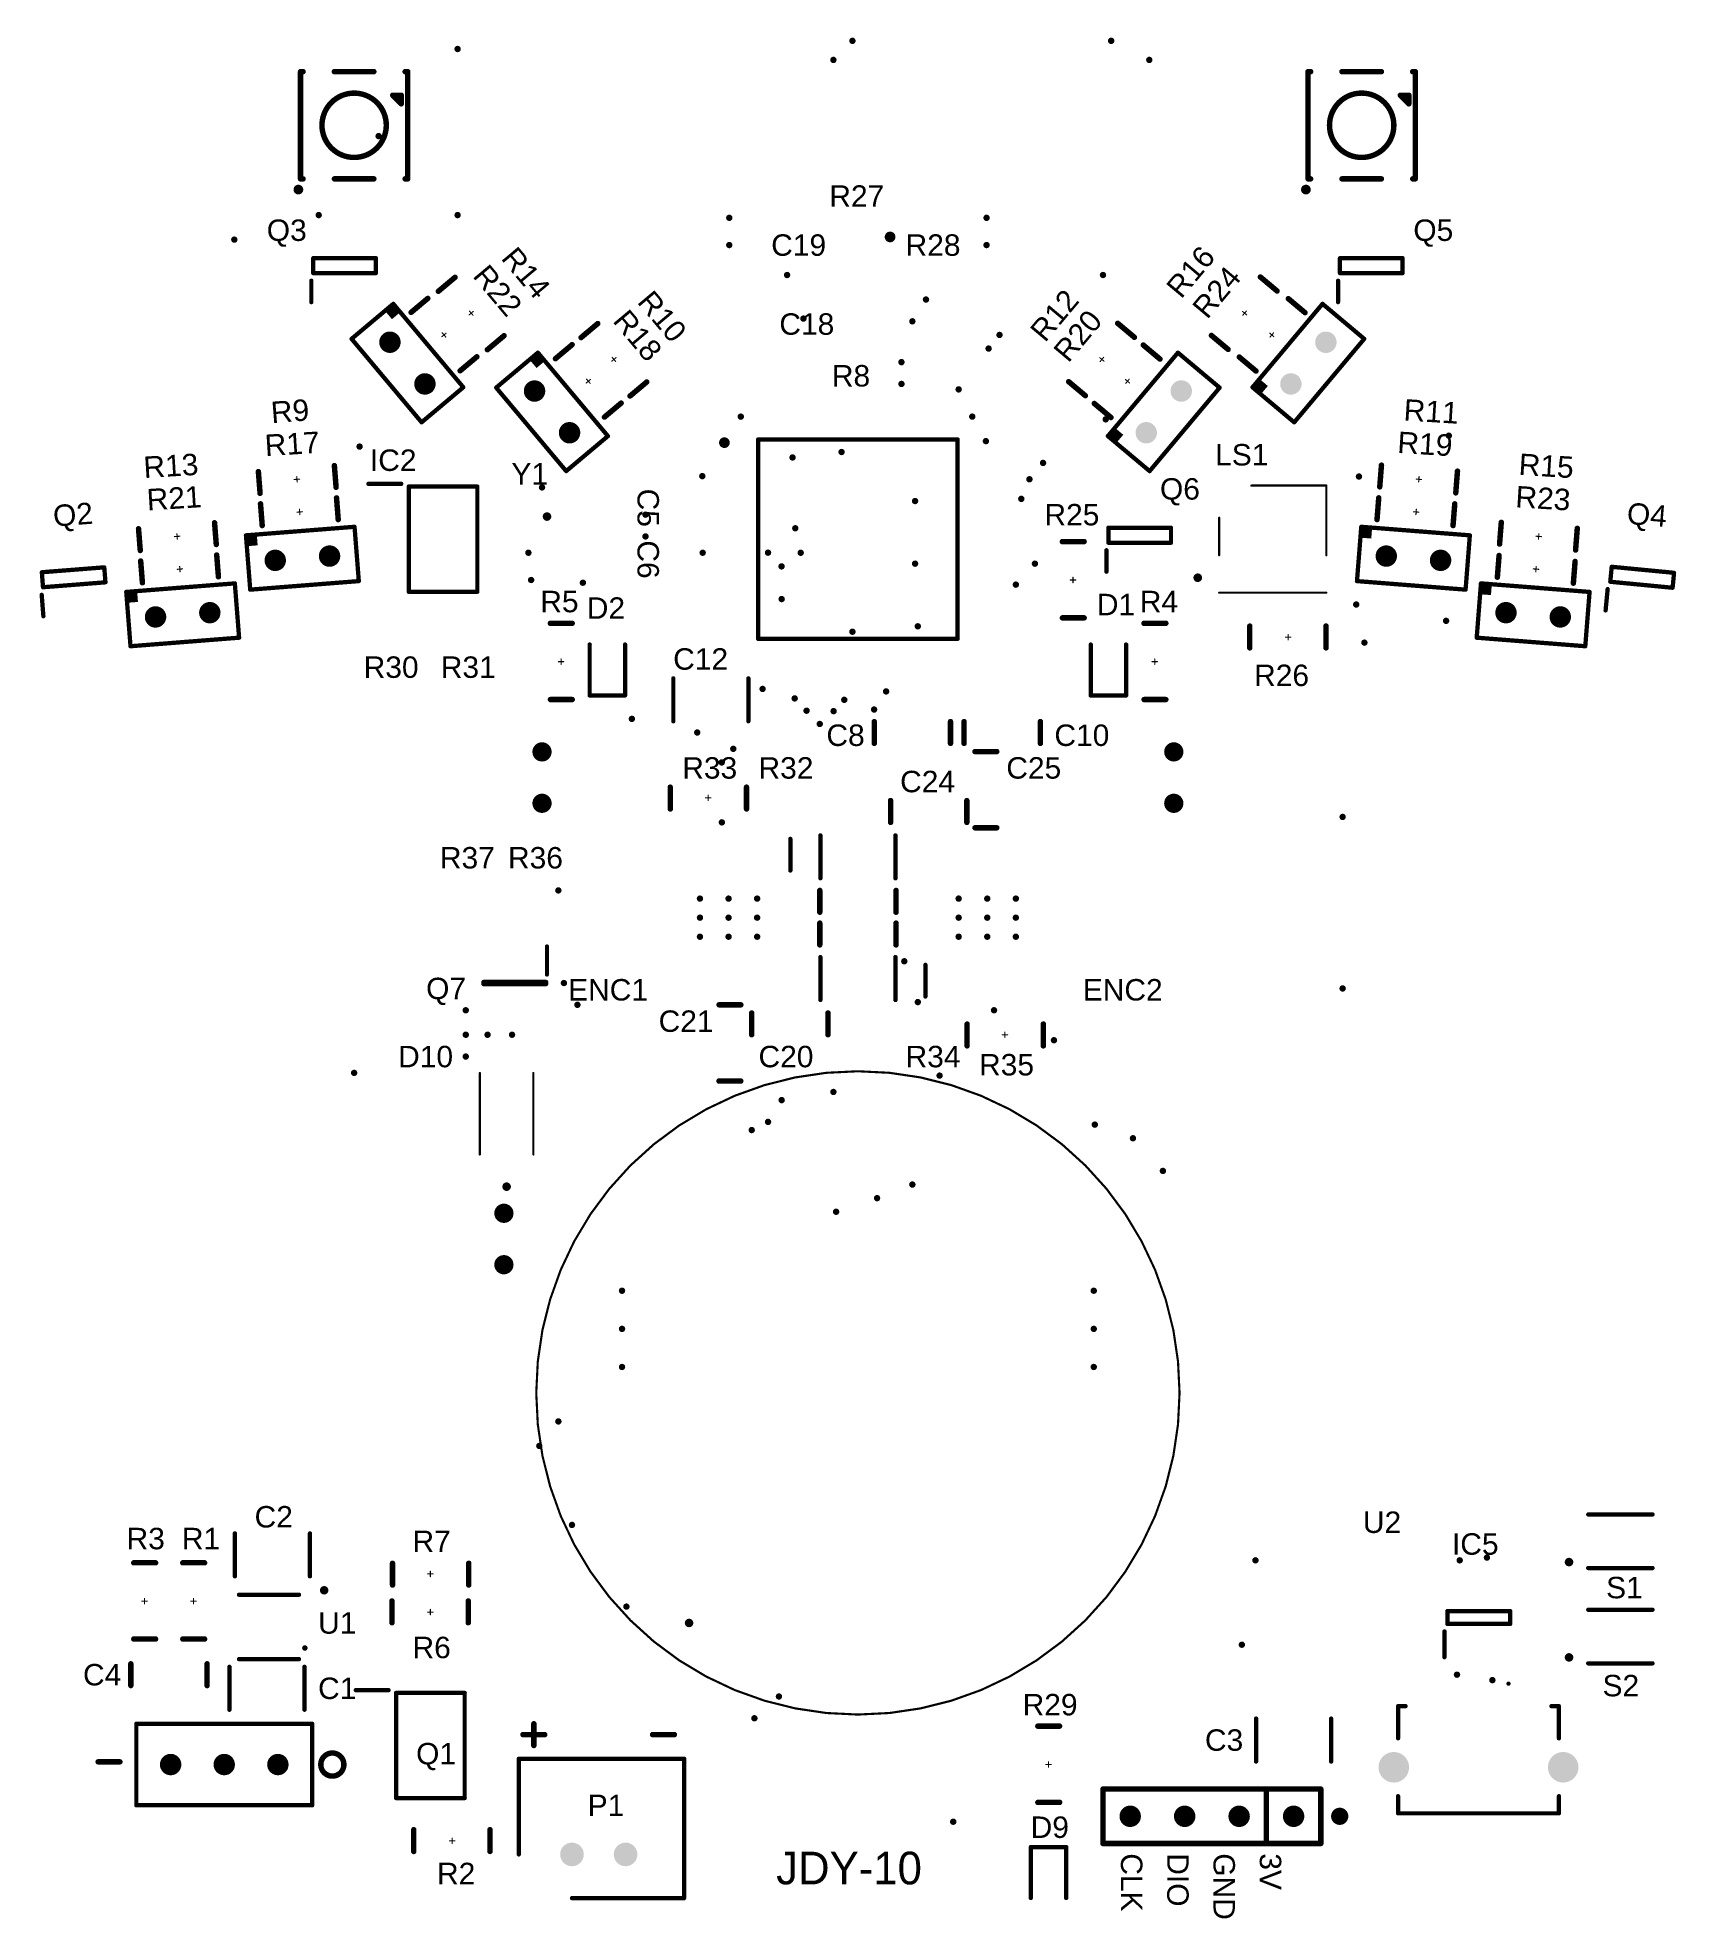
# Model space of a CAD drawing. Header units: millimetres. Extents: x -1.51 to 1.5, y -0.18 to 3.28.
import ezdxf

# ---------------------------------------------------------------- set-up
doc = ezdxf.new("R2010")
doc.units = ezdxf.units.MM
doc.header["$MEASUREMENT"] = 0
for name, color, linetype in [('PadHoleLayer', 156, 'Continuous'), ('TopOverlay', 2, 'Continuous'), ('ViaHoleLayer', 16, 'Continuous')]:
    doc.layers.add(name, color=color, linetype=linetype)
doc.styles.add('Arial', font='', dxfattribs={"height": 0.2})
doc.styles.get('Arial').set_extended_font_data('Arial')

msp = doc.modelspace()

# ---------------------------------------------------------------- texts
at = {"layer": 'TopOverlay', "style": 'Arial'}
for s, p in [('R27', (-0.0525, 2.9653)), ('Q3', (-1.0854, 2.9026)), ('Q5', (1.0198, 2.9026)), ('C19', (-0.1592, 2.8753)), ('R28', (0.0875, 2.8753)), ('C18', (-0.1442, 2.7303)), ('R8', (-0.0478, 2.6353)), ('LS1', (0.6559, 2.4903)), ('IC2', (-0.896, 2.4803)), ('Y1', (-0.6362, 2.4553)), ('Q6', (0.5546, 2.4276)), ('R25', (0.3425, 2.3803)), ('R5', (-0.5832, 2.2208)), ('D2', (-0.4978, 2.2088)), ('D1', (0.4388, 2.2153)), ('R4', (0.5176, 2.2208)), ('C12', (-0.3392, 2.1153)), ('R30', (-0.9075, 2.1003)), ('R31', (-0.7659, 2.1003)), ('R26', (0.7275, 2.0853)), ('C8', (-0.0578, 1.9753)), ('C10', (0.3608, 1.9753)), ('R33', (-0.3225, 1.9153)), ('R32', (-0.1825, 1.9153)), ('C24', (0.0775, 1.8903)), ('R37', (-0.7675, 1.7503)), ('R36', (-0.6425, 1.7503)), ('Q7', (-0.7928, 1.5103)), ('ENC1', (-0.5321, 1.5079)), ('ENC2', (0.4129, 1.5079)), ('C21', (-0.3659, 1.4503)), ('D10', (-0.8442, 1.3853)), ('C20', (-0.1825, 1.3853)), ('R34', (0.0875, 1.3853)), ('R35', (0.2225, 1.3703)), ('C2', (-1.1078, 0.5403)), ('U2', (0.9272, 0.5303)), ('R3', (-1.3428, 0.5003)), ('R1', (-1.2412, 0.5003)), ('R7', (-0.8178, 0.4953)), ('IC5', (1.0908, 0.4903)), ('S1', (1.3738, 0.4103)), ('U1', (-0.9912, 0.3453)), ('R6', (-0.8178, 0.3003)), ('C4', (-1.4228, 0.2503)), ('S2', (1.3672, 0.2303)), ('R29', (0.3025, 0.1953)), ('Q1', (-0.8112, 0.1053)), ('C3', (0.6372, 0.1303)), ('P1', (-0.4962, 0.0103)), ('D9', (0.3172, -0.0297)), ('R2', (-0.7728, -0.1147))]:
    msp.add_text(s, height=0.03937, dxfattribs=at).set_placement(p)
for s, rotation, p in [('R14', 310, (-0.6567, 2.87)), ('R16', 50, (0.5935, 2.7947)), ('R22', 310, (-0.7088, 2.8376)), ('R24', 50, (0.6413, 2.7572)), ('R10', 310, (-0.4067, 2.79)), ('R12', 50, (0.3435, 2.7147)), ('R18', 310, (-0.4517, 2.755)), ('R20', 50, (0.3863, 2.6772)), ('R9', 4.5, (-1.0762, 2.5678)), ('R11', 356.5, (1.0012, 2.573)), ('R17', 3.5, (-1.0879, 2.5074)), ('R19', 356.5, (0.9897, 2.5134)), ('R13', 3.5, (-1.3106, 2.4671)), ('R15', 356.5, (1.2124, 2.4731)), ('R21', 3.5, (-1.3046, 2.4076)), ('R23', 356.5, (1.2064, 2.4136)), ('Q2', 4.5, (-1.4762, 2.3778)), ('C5', 270, (-0.4047, 2.4478)), ('Q4', 355.5, (1.4108, 2.383)), ('C6', 270, (-0.4047, 2.3528)), ('C25', 360, (0.2725, 1.9153)), ('C1', 360, (-0.9912, 0.2253)), ('CLK', 270, (0.4829, -0.0579)), ('DIO', 270, (0.5679, -0.0579)), ('GND', 270, (0.6529, -0.0579)), ('3V', 270, (0.7379, -0.0579))]:
    msp.add_text(s, height=0.03937, rotation=rotation, dxfattribs=at).set_placement(p)

# ---------------------------------------------------------------- blocks, each defined once
blk = doc.blocks.new('RESISTOR_0603_1')
at = {"layer": 'TopOverlay'}
for points, const_width in [([(-0.0695, -0.0204), (-0.0695, 0.0196)], 0.01), ([(0.005, 0), (-0.005, 0)], 0.002), ([(0, -0.005), (0, 0.005)], 0.002), ([(0.0705, -0.0204), (0.0705, 0.0196)], 0.01)]:
    blk.add_lwpolyline(points, dxfattribs=dict(at, const_width=const_width))
for points, const_width in [([(-0.072, 0.0196, 1), (-0.067, 0.0196, 1)], 0.005), ([(-0.0055, 0, 1), (-0.0045, 0, 1)], 0.001), ([(-0.0005, 0.005, 1), (0.0005, 0.005, 1)], 0.001), ([(0.0045, 0, 1), (0.0055, 0, 1)], 0.001), ([(0.068, 0.0196, 1), (0.073, 0.0196, 1)], 0.005), ([(-0.072, -0.0204, 1), (-0.067, -0.0204, 1)], 0.005), ([(-0.0005, -0.005, 1), (0.0005, -0.005, 1)], 0.001), ([(0.068, -0.0204, 1), (0.073, -0.0204, 1)], 0.005)]:
    blk.add_lwpolyline(points, format="xyb", close=True, dxfattribs=dict(at, const_width=const_width))
blk = doc.blocks.new('MLT_5020_2')
at = {"layer": 'TopOverlay', "const_width": 0.00394}
for points in [[(-0.0394, 0.0984), (0.0984, 0.0984)], [(0.0984, -0.0295), (0.0984, 0.0984)], [(-0.0984, -0.0295), (-0.0984, 0.0394)], [(-0.0984, -0.0984), (-0.0315, -0.0981)], [(-0.0394, -0.0984), (0.0394, -0.0984)], [(0.0394, -0.0984), (0.0984, -0.0981)]]:
    blk.add_lwpolyline(points, dxfattribs=at)
at = {"layer": 'TopOverlay'}
for points, const_width in [([(-0.0404, 0.0984, 1), (-0.0384, 0.0984, 1)], 0.00197), ([(0.0974, 0.0984, 1), (0.0994, 0.0984, 1)], 0.00197), ([(0.0974, 0.0984, 1), (0.0994, 0.0984, 1)], 0.00197), ([(-0.0994, 0.0394, 1), (-0.0974, 0.0394, 1)], 0.00197), ([(-0.0994, -0.0295, 1), (-0.0974, -0.0295, 1)], 0.00197), ([(0.0974, -0.0295, 1), (0.0994, -0.0295, 1)], 0.00197), ([(-0.1398, -0.0669, 1), (-0.1358, -0.0669, 1)], 0.00394), ([(-0.1398, -0.0669, 1), (-0.1358, -0.0669, 1)], 0.00394), ([(-0.1398, -0.0748, 1), (-0.1358, -0.0748, 1)], 0.00394), ([(-0.1398, -0.0748, 1), (-0.1358, -0.0748, 1)], 0.00394), ([(-0.0994, -0.0984, 1), (-0.0974, -0.0984, 1)], 0.00197), ([(-0.0404, -0.0984, 1), (-0.0384, -0.0984, 1)], 0.00197), ([(-0.0325, -0.0981, 1), (-0.0305, -0.0981, 1)], 0.00197), ([(0.0384, -0.0984, 1), (0.0404, -0.0984, 1)], 0.00197), ([(0.0384, -0.0984, 1), (0.0404, -0.0984, 1)], 0.00197), ([(0.0974, -0.0981, 1), (0.0994, -0.0981, 1)], 0.00197)]:
    blk.add_lwpolyline(points, format="xyb", close=True, dxfattribs=dict(at, const_width=const_width))
at = {"layer": 'TopOverlay', "const_width": 0.00787}
for points in [[(-0.1378, -0.0748, -1), (-0.1378, -0.0669)], [(-0.1378, -0.0669, -1), (-0.1378, -0.0748)]]:
    blk.add_lwpolyline(points, format="xyb", dxfattribs=at)
blk = doc.blocks.new('PMEG3050EP115_3')
at = {"layer": 'TopOverlay', "const_width": 0.00394}
for points in [[(-0.0748, 0.0492), (0.0748, 0.0492)], [(-0.0748, -0.0492), (0.0748, -0.0492)]]:
    blk.add_lwpolyline(points, dxfattribs=at)
at = {"layer": 'TopOverlay'}
for points, const_width in [([(-0.0758, 0.0492, 1), (-0.0738, 0.0492, 1)], 0.00197), ([(0.0738, 0.0492, 1), (0.0758, 0.0492, 1)], 0.00197), ([(-0.1358, 0.0039, 1), (-0.1319, 0.0039, 1)], 0.00394), ([(-0.1358, 0.0039, 1), (-0.1319, 0.0039, 1)], 0.00394), ([(-0.1358, -0.0039, 1), (-0.1319, -0.0039, 1)], 0.00394), ([(-0.1358, -0.0039, 1), (-0.1319, -0.0039, 1)], 0.00394), ([(-0.0758, -0.0492, 1), (-0.0738, -0.0492, 1)], 0.00197), ([(0.0738, -0.0492, 1), (0.0758, -0.0492, 1)], 0.00197)]:
    blk.add_lwpolyline(points, format="xyb", close=True, dxfattribs=dict(at, const_width=const_width))
at = {"layer": 'TopOverlay', "const_width": 0.00787}
for points in [[(-0.1339, -0.0039, -1), (-0.1339, 0.0039)], [(-0.1339, 0.0039, -1), (-0.1339, -0.0039)]]:
    blk.add_lwpolyline(points, format="xyb", dxfattribs=at)
blk = doc.blocks.new('DEALON_SS_12D01_G3_4')
at = {"layer": 'PadHoleLayer'}
h = blk.add_hatch(color=156, dxfattribs=at)
edge = h.paths.add_edge_path()
edge.add_arc((0, 0.1969), 0.0197, 0, 360)
h = blk.add_hatch(color=156, dxfattribs=at)
edge = h.paths.add_edge_path()
edge.add_arc((0, 0.0984), 0.0197, 0, 360)
h = blk.add_hatch(color=156, dxfattribs=at)
edge = h.paths.add_edge_path()
edge.add_arc((0, 0), 0.0197, 0, 360)
at = {"layer": 'TopOverlay', "const_width": 0.00787}
for points in [[(-0.0748, -0.063), (-0.0748, 0.2598)], [(0.0748, 0.2598), (-0.0748, 0.2598)], [(0.0748, -0.063), (0.0748, 0.2598)], [(0.0748, -0.063), (-0.0748, -0.063)]]:
    blk.add_lwpolyline(points, dxfattribs=at)
at = {"layer": 'TopOverlay', "const_width": 0.00394}
for points in [[(-0.0768, 0.2598, 1), (-0.0728, 0.2598, 1)], [(-0.0768, 0.2598, 1), (-0.0728, 0.2598, 1)], [(0.0728, 0.2598, 1), (0.0768, 0.2598, 1)], [(0.0728, 0.2598, 1), (0.0768, 0.2598, 1)], [(-0.0768, -0.063, 1), (-0.0728, -0.063, 1)], [(-0.0768, -0.063, 1), (-0.0728, -0.063, 1)], [(0.0728, -0.063, 1), (0.0768, -0.063, 1)], [(0.0728, -0.063, 1), (0.0768, -0.063, 1)]]:
    blk.add_lwpolyline(points, format="xyb", close=True, dxfattribs=at)
blk = doc.blocks.new('JST_XH_1_2_S________5')
at = {"layer": 'PadHoleLayer'}
h = blk.add_hatch(color=156, dxfattribs=at)
edge = h.paths.add_edge_path()
edge.add_arc((0, 0), 0.0217, 0, 360)
h = blk.add_hatch(color=156, dxfattribs=at)
edge = h.paths.add_edge_path()
edge.add_arc((0.0984, 0), 0.0217, 0, 360)
at = {"layer": 'TopOverlay', "const_width": 0.00787}
for points in [[(-0.0976, 0), (-0.0976, 0.1756)], [(-0.0976, 0.1756), (0.2059, 0.1756)], [(0.2059, -0.0803), (0.2059, 0.1756)], [(0, -0.0803), (0.2059, -0.0803)]]:
    blk.add_lwpolyline(points, dxfattribs=at)
at = {"layer": 'TopOverlay', "const_width": 0.00394}
for points in [[(-0.0996, 0.1756, 1), (-0.0957, 0.1756, 1)], [(-0.0996, 0.1756, 1), (-0.0957, 0.1756, 1)], [(0.2039, 0.1756, 1), (0.2079, 0.1756, 1)], [(0.2039, 0.1756, 1), (0.2079, 0.1756, 1)], [(-0.0996, 0, 1), (-0.0957, 0, 1)], [(-0.002, -0.0803, 1), (0.002, -0.0803, 1)], [(0.2039, -0.0803, 1), (0.2079, -0.0803, 1)], [(0.2039, -0.0803, 1), (0.2079, -0.0803, 1)]]:
    blk.add_lwpolyline(points, format="xyb", close=True, dxfattribs=at)
blk = doc.blocks.new('LED_0603_6')
at = {"layer": 'TopOverlay', "const_width": 0.00787}
for points in [[(-0.062, 0.0325), (0.0315, 0.0325)], [(-0.062, 0.0325), (-0.062, -0.0325)], [(-0.062, -0.0325), (0.0315, -0.0325)]]:
    blk.add_lwpolyline(points, dxfattribs=at)
at = {"layer": 'TopOverlay', "const_width": 0.00394}
for points in [[(-0.064, 0.0325, 1), (-0.06, 0.0325, 1)], [(-0.064, 0.0325, 1), (-0.06, 0.0325, 1)], [(0.0295, 0.0325, 1), (0.0335, 0.0325, 1)], [(-0.064, -0.0325, 1), (-0.06, -0.0325, 1)], [(-0.064, -0.0325, 1), (-0.06, -0.0325, 1)], [(0.0295, -0.0325, 1), (0.0335, -0.0325, 1)]]:
    blk.add_lwpolyline(points, format="xyb", close=True, dxfattribs=at)
blk = doc.blocks.new('LED_0603_7')
at = {"layer": 'TopOverlay', "const_width": 0.00787}
for points in [[(-0.062, 0.0325), (0.0315, 0.0325)], [(-0.062, 0.0325), (-0.062, -0.0325)], [(-0.062, -0.0325), (0.0315, -0.0325)]]:
    blk.add_lwpolyline(points, dxfattribs=at)
at = {"layer": 'TopOverlay', "const_width": 0.00394}
for points in [[(-0.064, 0.0325, 1), (-0.06, 0.0325, 1)], [(-0.064, 0.0325, 1), (-0.06, 0.0325, 1)], [(0.0295, 0.0325, 1), (0.0335, 0.0325, 1)], [(-0.064, -0.0325, 1), (-0.06, -0.0325, 1)], [(-0.064, -0.0325, 1), (-0.06, -0.0325, 1)], [(0.0295, -0.0325, 1), (0.0335, -0.0325, 1)]]:
    blk.add_lwpolyline(points, format="xyb", close=True, dxfattribs=at)
blk = doc.blocks.new('MOTOR_CONNECTOR_10')
at = {"layer": 'PadHoleLayer'}
h = blk.add_hatch(color=156, dxfattribs=at)
edge = h.paths.add_edge_path()
edge.add_arc((-0.0472, 0), 0.0177, 0, 360)
h = blk.add_hatch(color=156, dxfattribs=at)
edge = h.paths.add_edge_path()
edge.add_arc((0.0472, 0), 0.0177, 0, 360)
blk = doc.blocks.new('MOTOR_CONNECTOR_11')
at = {"layer": 'PadHoleLayer'}
h = blk.add_hatch(color=156, dxfattribs=at)
edge = h.paths.add_edge_path()
edge.add_arc((-0.0472, 0), 0.0177, 0, 360)
h = blk.add_hatch(color=156, dxfattribs=at)
edge = h.paths.add_edge_path()
edge.add_arc((0.0472, 0), 0.0177, 0, 360)
blk = doc.blocks.new('MOTOR_CONNECTOR_12')
at = {"layer": 'PadHoleLayer'}
h = blk.add_hatch(color=156, dxfattribs=at)
edge = h.paths.add_edge_path()
edge.add_arc((-0.0472, 0), 0.0177, 0, 360)
h = blk.add_hatch(color=156, dxfattribs=at)
edge = h.paths.add_edge_path()
edge.add_arc((0.0472, 0), 0.0177, 0, 360)
blk = doc.blocks.new('ABM10W240000MHZ8K1ZT3_13')
at = {"layer": 'TopOverlay', "const_width": 0.00787}
for points in [[(-0.0354, -0.0458, -1), (-0.0276, -0.0458)], [(-0.0275, -0.0458, -1), (-0.0354, -0.0458)]]:
    blk.add_lwpolyline(points, format="xyb", dxfattribs=at)
at = {"layer": 'TopOverlay', "const_width": 0.00394}
for points in [[(-0.0374, -0.0458, 1), (-0.0335, -0.0458, 1)], [(-0.0374, -0.0458, 1), (-0.0335, -0.0458, 1)], [(-0.0296, -0.0458, 1), (-0.0256, -0.0458, 1)], [(-0.0295, -0.0458, 1), (-0.0256, -0.0458, 1)]]:
    blk.add_lwpolyline(points, format="xyb", close=True, dxfattribs=at)
blk = doc.blocks.new('JDY_10___H____14')
at = {"layer": 'TopOverlay'}
blk.add_text('JDY-10', height=0.06, rotation=90, dxfattribs=at).set_placement((-0.15, -0.15))
blk = doc.blocks.new('ST_1KL3A_15')
at = {"layer": 'PadHoleLayer'}
h = blk.add_hatch(color=156, dxfattribs=at)
edge = h.paths.add_edge_path()
edge.add_arc((-0.05, 0), 0.0197, 0, 360)
h = blk.add_hatch(color=156, dxfattribs=at)
edge = h.paths.add_edge_path()
edge.add_arc((0.05, 0), 0.0197, 0, 360)
at = {"layer": 'TopOverlay'}
blk.add_hatch(color=2, dxfattribs=at).paths.add_polyline_path([(-0.1, 0.03), (-0.08, 0.03), (-0.08, 0.05), (-0.1, 0.05)])
at = {"layer": 'TopOverlay', "const_width": 0.00787}
for points in [[(-0.1, 0.05), (0.1, 0.05)], [(-0.1, 0.05), (-0.1, -0.05)], [(0.1, 0.05), (0.1, -0.05)], [(-0.1, -0.05), (0.1, -0.05)]]:
    blk.add_lwpolyline(points, dxfattribs=at)
at = {"layer": 'TopOverlay', "const_width": 0.00394}
for points in [[(-0.102, 0.05, 1), (-0.098, 0.05, 1)], [(-0.102, 0.05, 1), (-0.098, 0.05, 1)], [(0.098, 0.05, 1), (0.102, 0.05, 1)], [(0.098, 0.05, 1), (0.102, 0.05, 1)], [(-0.102, -0.05, 1), (-0.098, -0.05, 1)], [(-0.102, -0.05, 1), (-0.098, -0.05, 1)], [(0.098, -0.05, 1), (0.102, -0.05, 1)], [(0.098, -0.05, 1), (0.102, -0.05, 1)]]:
    blk.add_lwpolyline(points, format="xyb", close=True, dxfattribs=at)
blk = doc.blocks.new('ST_1KL3A_16')
at = {"layer": 'PadHoleLayer'}
h = blk.add_hatch(color=156, dxfattribs=at)
edge = h.paths.add_edge_path()
edge.add_arc((-0.05, 0), 0.0197, 0, 360)
h = blk.add_hatch(color=156, dxfattribs=at)
edge = h.paths.add_edge_path()
edge.add_arc((0.05, 0), 0.0197, 0, 360)
at = {"layer": 'TopOverlay'}
blk.add_hatch(color=2, dxfattribs=at).paths.add_polyline_path([(-0.1, 0.03), (-0.08, 0.03), (-0.08, 0.05), (-0.1, 0.05)])
at = {"layer": 'TopOverlay', "const_width": 0.00787}
for points in [[(-0.1, 0.05), (0.1, 0.05)], [(-0.1, -0.05), (-0.1, 0.05)], [(0.1, -0.05), (0.1, 0.05)], [(-0.1, -0.05), (0.1, -0.05)]]:
    blk.add_lwpolyline(points, dxfattribs=at)
at = {"layer": 'TopOverlay', "const_width": 0.00394}
for points in [[(-0.102, 0.05, 1), (-0.098, 0.05, 1)], [(-0.102, 0.05, 1), (-0.098, 0.05, 1)], [(0.098, 0.05, 1), (0.102, 0.05, 1)], [(0.098, 0.05, 1), (0.102, 0.05, 1)], [(-0.102, -0.05, 1), (-0.098, -0.05, 1)], [(-0.102, -0.05, 1), (-0.098, -0.05, 1)], [(0.098, -0.05, 1), (0.102, -0.05, 1)], [(0.098, -0.05, 1), (0.102, -0.05, 1)]]:
    blk.add_lwpolyline(points, format="xyb", close=True, dxfattribs=at)
blk = doc.blocks.new('ST_1KL3A_17')
at = {"layer": 'PadHoleLayer'}
h = blk.add_hatch(color=156, dxfattribs=at)
edge = h.paths.add_edge_path()
edge.add_arc((-0.05, 0), 0.0197, 0, 360)
h = blk.add_hatch(color=156, dxfattribs=at)
edge = h.paths.add_edge_path()
edge.add_arc((0.05, 0), 0.0197, 0, 360)
at = {"layer": 'TopOverlay'}
blk.add_hatch(color=2, dxfattribs=at).paths.add_polyline_path([(-0.1, 0.03), (-0.08, 0.03), (-0.08, 0.05), (-0.1, 0.05)])
at = {"layer": 'TopOverlay', "const_width": 0.00787}
for points in [[(-0.1, 0.05), (0.1, 0.05)], [(-0.1, -0.05), (-0.1, 0.05)], [(0.1, -0.05), (0.1, 0.05)], [(-0.1, -0.05), (0.1, -0.05)]]:
    blk.add_lwpolyline(points, dxfattribs=at)
at = {"layer": 'TopOverlay', "const_width": 0.00394}
for points in [[(-0.102, 0.05, 1), (-0.098, 0.05, 1)], [(-0.102, 0.05, 1), (-0.098, 0.05, 1)], [(0.098, 0.05, 1), (0.102, 0.05, 1)], [(0.098, 0.05, 1), (0.102, 0.05, 1)], [(-0.102, -0.05, 1), (-0.098, -0.05, 1)], [(-0.102, -0.05, 1), (-0.098, -0.05, 1)], [(0.098, -0.05, 1), (0.102, -0.05, 1)], [(0.098, -0.05, 1), (0.102, -0.05, 1)]]:
    blk.add_lwpolyline(points, format="xyb", close=True, dxfattribs=at)
blk = doc.blocks.new('ST_1KL3A_18')
at = {"layer": 'PadHoleLayer'}
h = blk.add_hatch(color=156, dxfattribs=at)
edge = h.paths.add_edge_path()
edge.add_arc((-0.05, 0), 0.0197, 0, 360)
h = blk.add_hatch(color=156, dxfattribs=at)
edge = h.paths.add_edge_path()
edge.add_arc((0.05, 0), 0.0197, 0, 360)
at = {"layer": 'TopOverlay'}
blk.add_hatch(color=2, dxfattribs=at).paths.add_polyline_path([(-0.1, 0.03), (-0.08, 0.03), (-0.08, 0.05), (-0.1, 0.05)])
at = {"layer": 'TopOverlay', "const_width": 0.00787}
for points in [[(-0.1, 0.05), (0.1, 0.05)], [(-0.1, 0.05), (-0.1, -0.05)], [(0.1, 0.05), (0.1, -0.05)], [(-0.1, -0.05), (0.1, -0.05)]]:
    blk.add_lwpolyline(points, dxfattribs=at)
at = {"layer": 'TopOverlay', "const_width": 0.00394}
for points in [[(-0.102, 0.05, 1), (-0.098, 0.05, 1)], [(-0.102, 0.05, 1), (-0.098, 0.05, 1)], [(0.098, 0.05, 1), (0.102, 0.05, 1)], [(0.098, 0.05, 1), (0.102, 0.05, 1)], [(-0.102, -0.05, 1), (-0.098, -0.05, 1)], [(-0.102, -0.05, 1), (-0.098, -0.05, 1)], [(0.098, -0.05, 1), (0.102, -0.05, 1)], [(0.098, -0.05, 1), (0.102, -0.05, 1)]]:
    blk.add_lwpolyline(points, format="xyb", close=True, dxfattribs=at)
blk = doc.blocks.new('SIL0008D_20')
at = {"layer": 'TopOverlay'}
for points, const_width in [([(-0.0648, 0.0388, 1), (-0.0669, 0.0388, 1)], 0.00787), ([(-0.0689, 0.0388, 1), (-0.0649, 0.0388, 1)], 0.00394), ([(-0.0667, 0.0388, 1), (-0.0628, 0.0388, 1)], 0.00394), ([(-0.0571, 0.0591, 1), (-0.0531, 0.0591, 1)], 0.00394), ([(0.0531, 0.0591, 1), (0.0571, 0.0591, 1)], 0.00394), ([(-0.0571, -0.0591, 1), (-0.0531, -0.0591, 1)], 0.00394), ([(0.0531, -0.0591, 1), (0.0571, -0.0591, 1)], 0.00394)]:
    blk.add_lwpolyline(points, format="xyb", close=True, dxfattribs=dict(at, const_width=const_width))
at = {"layer": 'TopOverlay', "const_width": 0.00787}
for points in [[(0.0551, 0.0591), (-0.0551, 0.0591)], [(0.0551, -0.0591), (-0.0551, -0.0591)]]:
    blk.add_lwpolyline(points, dxfattribs=at)
blk = doc.blocks.new('B3U_1000P_21')
at = {"layer": 'TopOverlay', "const_width": 0.00787}
for points in [[(0.0591, 0.0492), (-0.0591, 0.0492)], [(0.0591, -0.0492), (-0.0591, -0.0492)]]:
    blk.add_lwpolyline(points, dxfattribs=at)
at = {"layer": 'TopOverlay'}
for points, const_width in [([(-0.061, 0.0492, 1), (-0.0571, 0.0492, 1)], 0.00394), ([(0.0571, 0.0492, 1), (0.061, 0.0492, 1)], 0.00394), ([(0.0982, 0.0382, 1), (0.0904, 0.0382, 1)], 0.00787), ([(0.0884, 0.0382, 1), (0.0923, 0.0382, 1)], 0.00394), ([(0.0963, 0.0382, 1), (0.1002, 0.0382, 1)], 0.00394), ([(-0.061, -0.0492, 1), (-0.0571, -0.0492, 1)], 0.00394), ([(0.0571, -0.0492, 1), (0.061, -0.0492, 1)], 0.00394)]:
    blk.add_lwpolyline(points, format="xyb", close=True, dxfattribs=dict(at, const_width=const_width))
blk = doc.blocks.new('B3U_1000P_22')
at = {"layer": 'TopOverlay', "const_width": 0.00787}
for points in [[(0.0591, 0.0492), (-0.0591, 0.0492)], [(0.0591, -0.0492), (-0.0591, -0.0492)]]:
    blk.add_lwpolyline(points, dxfattribs=at)
at = {"layer": 'TopOverlay'}
for points, const_width in [([(-0.061, 0.0492, 1), (-0.0571, 0.0492, 1)], 0.00394), ([(0.0571, 0.0492, 1), (0.061, 0.0492, 1)], 0.00394), ([(0.0982, 0.0382, 1), (0.0904, 0.0382, 1)], 0.00787), ([(0.0884, 0.0382, 1), (0.0923, 0.0382, 1)], 0.00394), ([(0.0963, 0.0382, 1), (0.1002, 0.0382, 1)], 0.00394), ([(-0.061, -0.0492, 1), (-0.0571, -0.0492, 1)], 0.00394), ([(0.0571, -0.0492, 1), (0.061, -0.0492, 1)], 0.00394)]:
    blk.add_lwpolyline(points, format="xyb", close=True, dxfattribs=dict(at, const_width=const_width))
blk = doc.blocks.new('RESISTOR_0603_25')
at = {"layer": 'TopOverlay'}
for points, const_width in [([(-0.0695, -0.0204), (-0.0695, 0.0196)], 0.01), ([(-0.005, 0), (0.005, 0)], 0.002), ([(0, -0.005), (0, 0.005)], 0.002), ([(0.0705, -0.0204), (0.0705, 0.0196)], 0.01)]:
    blk.add_lwpolyline(points, dxfattribs=dict(at, const_width=const_width))
for points, const_width in [([(-0.072, 0.0196, 1), (-0.067, 0.0196, 1)], 0.005), ([(-0.0055, 0, 1), (-0.0045, 0, 1)], 0.001), ([(-0.0005, 0.005, 1), (0.0005, 0.005, 1)], 0.001), ([(0.0045, 0, 1), (0.0055, 0, 1)], 0.001), ([(0.068, 0.0196, 1), (0.073, 0.0196, 1)], 0.005), ([(-0.072, -0.0204, 1), (-0.067, -0.0204, 1)], 0.005), ([(-0.0005, -0.005, 1), (0.0005, -0.005, 1)], 0.001), ([(0.068, -0.0204, 1), (0.073, -0.0204, 1)], 0.005)]:
    blk.add_lwpolyline(points, format="xyb", close=True, dxfattribs=dict(at, const_width=const_width))
blk = doc.blocks.new('RESISTOR_0603_27')
at = {"layer": 'TopOverlay'}
for points, const_width in [([(-0.0695, -0.0204), (-0.0695, 0.0196)], 0.01), ([(-0.005, 0), (0.005, 0)], 0.002), ([(0, -0.005), (0, 0.005)], 0.002), ([(0.0705, -0.0204), (0.0705, 0.0196)], 0.01)]:
    blk.add_lwpolyline(points, dxfattribs=dict(at, const_width=const_width))
for points, const_width in [([(-0.072, 0.0196, 1), (-0.067, 0.0196, 1)], 0.005), ([(-0.0055, 0, 1), (-0.0045, 0, 1)], 0.001), ([(-0.0005, 0.005, 1), (0.0005, 0.005, 1)], 0.001), ([(0.0045, 0, 1), (0.0055, 0, 1)], 0.001), ([(0.068, 0.0196, 1), (0.073, 0.0196, 1)], 0.005), ([(-0.072, -0.0204, 1), (-0.067, -0.0204, 1)], 0.005), ([(-0.0005, -0.005, 1), (0.0005, -0.005, 1)], 0.001), ([(0.068, -0.0204, 1), (0.073, -0.0204, 1)], 0.005)]:
    blk.add_lwpolyline(points, format="xyb", close=True, dxfattribs=dict(at, const_width=const_width))
blk = doc.blocks.new('RESISTOR_0603_31')
at = {"layer": 'TopOverlay'}
for points, const_width in [([(-0.0695, 0.0196), (-0.0695, -0.0204)], 0.01), ([(-0.005, 0), (0.005, 0)], 0.002), ([(0, 0.005), (0, -0.005)], 0.002), ([(0.0705, 0.0196), (0.0705, -0.0204)], 0.01)]:
    blk.add_lwpolyline(points, dxfattribs=dict(at, const_width=const_width))
for points, const_width in [([(-0.072, 0.0196, 1), (-0.067, 0.0196, 1)], 0.005), ([(-0.0055, 0, 1), (-0.0045, 0, 1)], 0.001), ([(-0.0005, 0.005, 1), (0.0005, 0.005, 1)], 0.001), ([(0.0045, 0, 1), (0.0055, 0, 1)], 0.001), ([(0.068, 0.0196, 1), (0.073, 0.0196, 1)], 0.005), ([(-0.072, -0.0204, 1), (-0.067, -0.0204, 1)], 0.005), ([(-0.0005, -0.005, 1), (0.0005, -0.005, 1)], 0.001), ([(0.068, -0.0204, 1), (0.073, -0.0204, 1)], 0.005)]:
    blk.add_lwpolyline(points, format="xyb", close=True, dxfattribs=dict(at, const_width=const_width))
blk = doc.blocks.new('RESISTOR_0603_34')
at = {"layer": 'TopOverlay'}
for points, const_width in [([(-0.0695, 0.0196), (-0.0695, -0.0204)], 0.01), ([(0.005, 0), (-0.005, 0)], 0.002), ([(0, 0.005), (0, -0.005)], 0.002), ([(0.0705, 0.0196), (0.0705, -0.0204)], 0.01)]:
    blk.add_lwpolyline(points, dxfattribs=dict(at, const_width=const_width))
for points, const_width in [([(-0.072, 0.0196, 1), (-0.067, 0.0196, 1)], 0.005), ([(-0.0055, 0, 1), (-0.0045, 0, 1)], 0.001), ([(-0.0005, 0.005, 1), (0.0005, 0.005, 1)], 0.001), ([(0.0045, 0, 1), (0.0055, 0, 1)], 0.001), ([(0.068, 0.0196, 1), (0.073, 0.0196, 1)], 0.005), ([(-0.072, -0.0204, 1), (-0.067, -0.0204, 1)], 0.005), ([(-0.0005, -0.005, 1), (0.0005, -0.005, 1)], 0.001), ([(0.068, -0.0204, 1), (0.073, -0.0204, 1)], 0.005)]:
    blk.add_lwpolyline(points, format="xyb", close=True, dxfattribs=dict(at, const_width=const_width))
blk = doc.blocks.new('RESISTOR_0603_35')
at = {"layer": 'TopOverlay'}
for points, const_width in [([(-0.0695, 0.0196), (-0.0695, -0.0204)], 0.01), ([(-0.005, 0), (0.005, 0)], 0.002), ([(0, 0.005), (0, -0.005)], 0.002), ([(0.0705, 0.0196), (0.0705, -0.0204)], 0.01)]:
    blk.add_lwpolyline(points, dxfattribs=dict(at, const_width=const_width))
for points, const_width in [([(-0.072, 0.0196, 1), (-0.067, 0.0196, 1)], 0.005), ([(-0.0055, 0, 1), (-0.0045, 0, 1)], 0.001), ([(-0.0005, 0.005, 1), (0.0005, 0.005, 1)], 0.001), ([(0.0045, 0, 1), (0.0055, 0, 1)], 0.001), ([(0.068, 0.0196, 1), (0.073, 0.0196, 1)], 0.005), ([(-0.072, -0.0204, 1), (-0.067, -0.0204, 1)], 0.005), ([(-0.0005, -0.005, 1), (0.0005, -0.005, 1)], 0.001), ([(0.068, -0.0204, 1), (0.073, -0.0204, 1)], 0.005)]:
    blk.add_lwpolyline(points, format="xyb", close=True, dxfattribs=dict(at, const_width=const_width))
blk = doc.blocks.new('RESISTOR_0603_36')
at = {"layer": 'TopOverlay'}
for points, const_width in [([(-0.0695, 0.0196), (-0.0695, -0.0204)], 0.01), ([(-0.005, 0), (0.005, 0)], 0.002), ([(0, 0.005), (0, -0.005)], 0.002), ([(0.0705, 0.0196), (0.0705, -0.0204)], 0.01)]:
    blk.add_lwpolyline(points, dxfattribs=dict(at, const_width=const_width))
for points, const_width in [([(-0.072, 0.0196, 1), (-0.067, 0.0196, 1)], 0.005), ([(-0.0055, 0, 1), (-0.0045, 0, 1)], 0.001), ([(-0.0005, 0.005, 1), (0.0005, 0.005, 1)], 0.001), ([(0.0045, 0, 1), (0.0055, 0, 1)], 0.001), ([(0.068, 0.0196, 1), (0.073, 0.0196, 1)], 0.005), ([(-0.072, -0.0204, 1), (-0.067, -0.0204, 1)], 0.005), ([(-0.0005, -0.005, 1), (0.0005, -0.005, 1)], 0.001), ([(0.068, -0.0204, 1), (0.073, -0.0204, 1)], 0.005)]:
    blk.add_lwpolyline(points, format="xyb", close=True, dxfattribs=dict(at, const_width=const_width))
blk = doc.blocks.new('RESISTOR_0603_37')
at = {"layer": 'TopOverlay'}
for points, const_width in [([(-0.0695, -0.0204), (-0.0695, 0.0196)], 0.01), ([(-0.005, 0), (0.005, 0)], 0.002), ([(0, -0.005), (0, 0.005)], 0.002), ([(0.0705, -0.0204), (0.0705, 0.0196)], 0.01)]:
    blk.add_lwpolyline(points, dxfattribs=dict(at, const_width=const_width))
for points, const_width in [([(-0.072, 0.0196, 1), (-0.067, 0.0196, 1)], 0.005), ([(-0.0055, 0, 1), (-0.0045, 0, 1)], 0.001), ([(-0.0005, 0.005, 1), (0.0005, 0.005, 1)], 0.001), ([(0.0045, 0, 1), (0.0055, 0, 1)], 0.001), ([(0.068, 0.0196, 1), (0.073, 0.0196, 1)], 0.005), ([(-0.072, -0.0204, 1), (-0.067, -0.0204, 1)], 0.005), ([(-0.0005, -0.005, 1), (0.0005, -0.005, 1)], 0.001), ([(0.068, -0.0204, 1), (0.073, -0.0204, 1)], 0.005)]:
    blk.add_lwpolyline(points, format="xyb", close=True, dxfattribs=dict(at, const_width=const_width))
blk = doc.blocks.new('RESISTOR_0603_38')
at = {"layer": 'TopOverlay'}
for points, const_width in [([(-0.0695, 0.0196), (-0.0695, -0.0204)], 0.01), ([(0.005, 0), (-0.005, 0)], 0.002), ([(0, 0.005), (0, -0.005)], 0.002), ([(0.0705, 0.0196), (0.0705, -0.0204)], 0.01)]:
    blk.add_lwpolyline(points, dxfattribs=dict(at, const_width=const_width))
for points, const_width in [([(-0.072, 0.0196, 1), (-0.067, 0.0196, 1)], 0.005), ([(-0.0055, 0, 1), (-0.0045, 0, 1)], 0.001), ([(-0.0005, 0.005, 1), (0.0005, 0.005, 1)], 0.001), ([(0.0045, 0, 1), (0.0055, 0, 1)], 0.001), ([(0.068, 0.0196, 1), (0.073, 0.0196, 1)], 0.005), ([(-0.072, -0.0204, 1), (-0.067, -0.0204, 1)], 0.005), ([(-0.0005, -0.005, 1), (0.0005, -0.005, 1)], 0.001), ([(0.068, -0.0204, 1), (0.073, -0.0204, 1)], 0.005)]:
    blk.add_lwpolyline(points, format="xyb", close=True, dxfattribs=dict(at, const_width=const_width))
blk = doc.blocks.new('RESISTOR_0603_39')
at = {"layer": 'TopOverlay'}
for points, const_width in [([(-0.0695, -0.0204), (-0.0695, 0.0196)], 0.01), ([(0.005, 0), (-0.005, 0)], 0.002), ([(0, -0.005), (0, 0.005)], 0.002), ([(0.0705, -0.0204), (0.0705, 0.0196)], 0.01)]:
    blk.add_lwpolyline(points, dxfattribs=dict(at, const_width=const_width))
for points, const_width in [([(-0.072, 0.0196, 1), (-0.067, 0.0196, 1)], 0.005), ([(-0.0055, 0, 1), (-0.0045, 0, 1)], 0.001), ([(-0.0005, 0.005, 1), (0.0005, 0.005, 1)], 0.001), ([(0.0045, 0, 1), (0.0055, 0, 1)], 0.001), ([(0.068, 0.0196, 1), (0.073, 0.0196, 1)], 0.005), ([(-0.072, -0.0204, 1), (-0.067, -0.0204, 1)], 0.005), ([(-0.0005, -0.005, 1), (0.0005, -0.005, 1)], 0.001), ([(0.068, -0.0204, 1), (0.073, -0.0204, 1)], 0.005)]:
    blk.add_lwpolyline(points, format="xyb", close=True, dxfattribs=dict(at, const_width=const_width))
blk = doc.blocks.new('RESISTOR_0603_40')
at = {"layer": 'TopOverlay'}
for points, const_width in [([(-0.0695, 0.0196), (-0.0695, -0.0204)], 0.01), ([(0.005, 0), (-0.005, 0)], 0.002), ([(0, 0.005), (0, -0.005)], 0.002), ([(0.0705, 0.0196), (0.0705, -0.0204)], 0.01)]:
    blk.add_lwpolyline(points, dxfattribs=dict(at, const_width=const_width))
for points, const_width in [([(-0.072, 0.0196, 1), (-0.067, 0.0196, 1)], 0.005), ([(-0.0055, 0, 1), (-0.0045, 0, 1)], 0.001), ([(-0.0005, 0.005, 1), (0.0005, 0.005, 1)], 0.001), ([(0.0045, 0, 1), (0.0055, 0, 1)], 0.001), ([(0.068, 0.0196, 1), (0.073, 0.0196, 1)], 0.005), ([(-0.072, -0.0204, 1), (-0.067, -0.0204, 1)], 0.005), ([(-0.0005, -0.005, 1), (0.0005, -0.005, 1)], 0.001), ([(0.068, -0.0204, 1), (0.073, -0.0204, 1)], 0.005)]:
    blk.add_lwpolyline(points, format="xyb", close=True, dxfattribs=dict(at, const_width=const_width))
blk = doc.blocks.new('RESISTOR_0603_41')
at = {"layer": 'TopOverlay'}
for points, const_width in [([(-0.0695, 0.0196), (-0.0695, -0.0204)], 0.01), ([(0.005, 0), (-0.005, 0)], 0.002), ([(0, 0.005), (0, -0.005)], 0.002), ([(0.0705, 0.0196), (0.0705, -0.0204)], 0.01)]:
    blk.add_lwpolyline(points, dxfattribs=dict(at, const_width=const_width))
for points, const_width in [([(-0.072, 0.0196, 1), (-0.067, 0.0196, 1)], 0.005), ([(-0.0055, 0, 1), (-0.0045, 0, 1)], 0.001), ([(-0.0005, 0.005, 1), (0.0005, 0.005, 1)], 0.001), ([(0.0045, 0, 1), (0.0055, 0, 1)], 0.001), ([(0.068, 0.0196, 1), (0.073, 0.0196, 1)], 0.005), ([(-0.072, -0.0204, 1), (-0.067, -0.0204, 1)], 0.005), ([(-0.0005, -0.005, 1), (0.0005, -0.005, 1)], 0.001), ([(0.068, -0.0204, 1), (0.073, -0.0204, 1)], 0.005)]:
    blk.add_lwpolyline(points, format="xyb", close=True, dxfattribs=dict(at, const_width=const_width))
blk = doc.blocks.new('RESISTOR_0603_42')
at = {"layer": 'TopOverlay'}
for points, const_width in [([(-0.0695, -0.0204), (-0.0695, 0.0196)], 0.01), ([(0.005, 0), (-0.005, 0)], 0.002), ([(0, -0.005), (0, 0.005)], 0.002), ([(0.0705, -0.0204), (0.0705, 0.0196)], 0.01)]:
    blk.add_lwpolyline(points, dxfattribs=dict(at, const_width=const_width))
for points, const_width in [([(-0.072, 0.0196, 1), (-0.067, 0.0196, 1)], 0.005), ([(-0.0055, 0, 1), (-0.0045, 0, 1)], 0.001), ([(-0.0005, 0.005, 1), (0.0005, 0.005, 1)], 0.001), ([(0.0045, 0, 1), (0.0055, 0, 1)], 0.001), ([(0.068, 0.0196, 1), (0.073, 0.0196, 1)], 0.005), ([(-0.072, -0.0204, 1), (-0.067, -0.0204, 1)], 0.005), ([(-0.0005, -0.005, 1), (0.0005, -0.005, 1)], 0.001), ([(0.068, -0.0204, 1), (0.073, -0.0204, 1)], 0.005)]:
    blk.add_lwpolyline(points, format="xyb", close=True, dxfattribs=dict(at, const_width=const_width))
blk = doc.blocks.new('RESISTOR_0603_43')
at = {"layer": 'TopOverlay'}
for points, const_width in [([(-0.0695, -0.0204), (-0.0695, 0.0196)], 0.01), ([(0.005, 0), (-0.005, 0)], 0.002), ([(0, -0.005), (0, 0.005)], 0.002), ([(0.0705, -0.0204), (0.0705, 0.0196)], 0.01)]:
    blk.add_lwpolyline(points, dxfattribs=dict(at, const_width=const_width))
for points, const_width in [([(-0.072, 0.0196, 1), (-0.067, 0.0196, 1)], 0.005), ([(-0.0055, 0, 1), (-0.0045, 0, 1)], 0.001), ([(-0.0005, 0.005, 1), (0.0005, 0.005, 1)], 0.001), ([(0.0045, 0, 1), (0.0055, 0, 1)], 0.001), ([(0.068, 0.0196, 1), (0.073, 0.0196, 1)], 0.005), ([(-0.072, -0.0204, 1), (-0.067, -0.0204, 1)], 0.005), ([(-0.0005, -0.005, 1), (0.0005, -0.005, 1)], 0.001), ([(0.068, -0.0204, 1), (0.073, -0.0204, 1)], 0.005)]:
    blk.add_lwpolyline(points, format="xyb", close=True, dxfattribs=dict(at, const_width=const_width))
blk = doc.blocks.new('RESISTOR_0603_44')
at = {"layer": 'TopOverlay'}
for points, const_width in [([(-0.0695, 0.0196), (-0.0695, -0.0204)], 0.01), ([(0.005, 0), (-0.005, 0)], 0.002), ([(0, 0.005), (0, -0.005)], 0.002), ([(0.0705, 0.0196), (0.0705, -0.0204)], 0.01)]:
    blk.add_lwpolyline(points, dxfattribs=dict(at, const_width=const_width))
for points, const_width in [([(-0.072, 0.0196, 1), (-0.067, 0.0196, 1)], 0.005), ([(-0.0055, 0, 1), (-0.0045, 0, 1)], 0.001), ([(-0.0005, 0.005, 1), (0.0005, 0.005, 1)], 0.001), ([(0.0045, 0, 1), (0.0055, 0, 1)], 0.001), ([(0.068, 0.0196, 1), (0.073, 0.0196, 1)], 0.005), ([(-0.072, -0.0204, 1), (-0.067, -0.0204, 1)], 0.005), ([(-0.0005, -0.005, 1), (0.0005, -0.005, 1)], 0.001), ([(0.068, -0.0204, 1), (0.073, -0.0204, 1)], 0.005)]:
    blk.add_lwpolyline(points, format="xyb", close=True, dxfattribs=dict(at, const_width=const_width))
blk = doc.blocks.new('RESISTOR_0603_45')
at = {"layer": 'TopOverlay'}
for points, const_width in [([(-0.0695, -0.0204), (-0.0695, 0.0196)], 0.01), ([(-0.005, 0), (0.005, 0)], 0.002), ([(0, -0.005), (0, 0.005)], 0.002), ([(0.0705, -0.0204), (0.0705, 0.0196)], 0.01)]:
    blk.add_lwpolyline(points, dxfattribs=dict(at, const_width=const_width))
for points, const_width in [([(-0.072, 0.0196, 1), (-0.067, 0.0196, 1)], 0.005), ([(-0.0055, 0, 1), (-0.0045, 0, 1)], 0.001), ([(-0.0005, 0.005, 1), (0.0005, 0.005, 1)], 0.001), ([(0.0045, 0, 1), (0.0055, 0, 1)], 0.001), ([(0.068, 0.0196, 1), (0.073, 0.0196, 1)], 0.005), ([(-0.072, -0.0204, 1), (-0.067, -0.0204, 1)], 0.005), ([(-0.0005, -0.005, 1), (0.0005, -0.005, 1)], 0.001), ([(0.068, -0.0204, 1), (0.073, -0.0204, 1)], 0.005)]:
    blk.add_lwpolyline(points, format="xyb", close=True, dxfattribs=dict(at, const_width=const_width))
blk = doc.blocks.new('RESISTOR_0603_46')
at = {"layer": 'TopOverlay'}
for points, const_width in [([(-0.0695, 0.0196), (-0.0695, -0.0204)], 0.01), ([(-0.005, 0), (0.005, 0)], 0.002), ([(0, 0.005), (0, -0.005)], 0.002), ([(0.0705, 0.0196), (0.0705, -0.0204)], 0.01)]:
    blk.add_lwpolyline(points, dxfattribs=dict(at, const_width=const_width))
for points, const_width in [([(-0.072, 0.0196, 1), (-0.067, 0.0196, 1)], 0.005), ([(-0.0055, 0, 1), (-0.0045, 0, 1)], 0.001), ([(-0.0005, 0.005, 1), (0.0005, 0.005, 1)], 0.001), ([(0.0045, 0, 1), (0.0055, 0, 1)], 0.001), ([(0.068, 0.0196, 1), (0.073, 0.0196, 1)], 0.005), ([(-0.072, -0.0204, 1), (-0.067, -0.0204, 1)], 0.005), ([(-0.0005, -0.005, 1), (0.0005, -0.005, 1)], 0.001), ([(0.068, -0.0204, 1), (0.073, -0.0204, 1)], 0.005)]:
    blk.add_lwpolyline(points, format="xyb", close=True, dxfattribs=dict(at, const_width=const_width))
blk = doc.blocks.new('RESISTOR_0603_47')
at = {"layer": 'TopOverlay'}
for points, const_width in [([(-0.0695, -0.0204), (-0.0695, 0.0196)], 0.01), ([(0.005, 0), (-0.005, 0)], 0.002), ([(0, -0.005), (0, 0.005)], 0.002), ([(0.0705, -0.0204), (0.0705, 0.0196)], 0.01)]:
    blk.add_lwpolyline(points, dxfattribs=dict(at, const_width=const_width))
for points, const_width in [([(-0.072, 0.0196, 1), (-0.067, 0.0196, 1)], 0.005), ([(-0.0055, 0, 1), (-0.0045, 0, 1)], 0.001), ([(-0.0005, 0.005, 1), (0.0005, 0.005, 1)], 0.001), ([(0.0045, 0, 1), (0.0055, 0, 1)], 0.001), ([(0.068, 0.0196, 1), (0.073, 0.0196, 1)], 0.005), ([(-0.072, -0.0204, 1), (-0.067, -0.0204, 1)], 0.005), ([(-0.0005, -0.005, 1), (0.0005, -0.005, 1)], 0.001), ([(0.068, -0.0204, 1), (0.073, -0.0204, 1)], 0.005)]:
    blk.add_lwpolyline(points, format="xyb", close=True, dxfattribs=dict(at, const_width=const_width))
blk = doc.blocks.new('RESISTOR_0603_48')
at = {"layer": 'TopOverlay'}
for points, const_width in [([(-0.0695, 0.0196), (-0.0695, -0.0204)], 0.01), ([(0.005, 0), (-0.005, 0)], 0.002), ([(0, 0.005), (0, -0.005)], 0.002), ([(0.0705, 0.0196), (0.0705, -0.0204)], 0.01)]:
    blk.add_lwpolyline(points, dxfattribs=dict(at, const_width=const_width))
for points, const_width in [([(-0.072, 0.0196, 1), (-0.067, 0.0196, 1)], 0.005), ([(-0.0055, 0, 1), (-0.0045, 0, 1)], 0.001), ([(-0.0005, 0.005, 1), (0.0005, 0.005, 1)], 0.001), ([(0.0045, 0, 1), (0.0055, 0, 1)], 0.001), ([(0.068, 0.0196, 1), (0.073, 0.0196, 1)], 0.005), ([(-0.072, -0.0204, 1), (-0.067, -0.0204, 1)], 0.005), ([(-0.0005, -0.005, 1), (0.0005, -0.005, 1)], 0.001), ([(0.068, -0.0204, 1), (0.073, -0.0204, 1)], 0.005)]:
    blk.add_lwpolyline(points, format="xyb", close=True, dxfattribs=dict(at, const_width=const_width))
blk = doc.blocks.new('RESISTOR_0603_49')
at = {"layer": 'TopOverlay'}
for points, const_width in [([(-0.0695, -0.0204), (-0.0695, 0.0196)], 0.01), ([(-0.005, 0), (0.005, 0)], 0.002), ([(0, -0.005), (0, 0.005)], 0.002), ([(0.0705, -0.0204), (0.0705, 0.0196)], 0.01)]:
    blk.add_lwpolyline(points, dxfattribs=dict(at, const_width=const_width))
for points, const_width in [([(-0.072, 0.0196, 1), (-0.067, 0.0196, 1)], 0.005), ([(-0.0055, 0, 1), (-0.0045, 0, 1)], 0.001), ([(-0.0005, 0.005, 1), (0.0005, 0.005, 1)], 0.001), ([(0.0045, 0, 1), (0.0055, 0, 1)], 0.001), ([(0.068, 0.0196, 1), (0.073, 0.0196, 1)], 0.005), ([(-0.072, -0.0204, 1), (-0.067, -0.0204, 1)], 0.005), ([(-0.0005, -0.005, 1), (0.0005, -0.005, 1)], 0.001), ([(0.068, -0.0204, 1), (0.073, -0.0204, 1)], 0.005)]:
    blk.add_lwpolyline(points, format="xyb", close=True, dxfattribs=dict(at, const_width=const_width))
blk = doc.blocks.new('RESISTOR_0603_50')
at = {"layer": 'TopOverlay'}
for points, const_width in [([(-0.0695, 0.0196), (-0.0695, -0.0204)], 0.01), ([(-0.005, 0), (0.005, 0)], 0.002), ([(0, 0.005), (0, -0.005)], 0.002), ([(0.0705, 0.0196), (0.0705, -0.0204)], 0.01)]:
    blk.add_lwpolyline(points, dxfattribs=dict(at, const_width=const_width))
for points, const_width in [([(-0.072, 0.0196, 1), (-0.067, 0.0196, 1)], 0.005), ([(-0.0055, 0, 1), (-0.0045, 0, 1)], 0.001), ([(-0.0005, 0.005, 1), (0.0005, 0.005, 1)], 0.001), ([(0.0045, 0, 1), (0.0055, 0, 1)], 0.001), ([(0.068, 0.0196, 1), (0.073, 0.0196, 1)], 0.005), ([(-0.072, -0.0204, 1), (-0.067, -0.0204, 1)], 0.005), ([(-0.0005, -0.005, 1), (0.0005, -0.005, 1)], 0.001), ([(0.068, -0.0204, 1), (0.073, -0.0204, 1)], 0.005)]:
    blk.add_lwpolyline(points, format="xyb", close=True, dxfattribs=dict(at, const_width=const_width))
blk = doc.blocks.new('RESISTOR_0603_52')
at = {"layer": 'TopOverlay'}
for points, const_width in [([(-0.0695, -0.0204), (-0.0695, 0.0196)], 0.01), ([(-0.005, 0), (0.005, 0)], 0.002), ([(0, -0.005), (0, 0.005)], 0.002), ([(0.0705, -0.0204), (0.0705, 0.0196)], 0.01)]:
    blk.add_lwpolyline(points, dxfattribs=dict(at, const_width=const_width))
for points, const_width in [([(-0.072, 0.0196, 1), (-0.067, 0.0196, 1)], 0.005), ([(-0.0055, 0, 1), (-0.0045, 0, 1)], 0.001), ([(-0.0005, 0.005, 1), (0.0005, 0.005, 1)], 0.001), ([(0.0045, 0, 1), (0.0055, 0, 1)], 0.001), ([(0.068, 0.0196, 1), (0.073, 0.0196, 1)], 0.005), ([(-0.072, -0.0204, 1), (-0.067, -0.0204, 1)], 0.005), ([(-0.0005, -0.005, 1), (0.0005, -0.005, 1)], 0.001), ([(0.068, -0.0204, 1), (0.073, -0.0204, 1)], 0.005)]:
    blk.add_lwpolyline(points, format="xyb", close=True, dxfattribs=dict(at, const_width=const_width))
blk = doc.blocks.new('RESISTOR_0603_53')
at = {"layer": 'TopOverlay'}
for points, const_width in [([(-0.0695, 0.0196), (-0.0695, -0.0204)], 0.01), ([(0.005, 0), (-0.005, 0)], 0.002), ([(0, 0.005), (0, -0.005)], 0.002), ([(0.0705, 0.0196), (0.0705, -0.0204)], 0.01)]:
    blk.add_lwpolyline(points, dxfattribs=dict(at, const_width=const_width))
for points, const_width in [([(-0.072, 0.0196, 1), (-0.067, 0.0196, 1)], 0.005), ([(-0.0055, 0, 1), (-0.0045, 0, 1)], 0.001), ([(-0.0005, 0.005, 1), (0.0005, 0.005, 1)], 0.001), ([(0.0045, 0, 1), (0.0055, 0, 1)], 0.001), ([(0.068, 0.0196, 1), (0.073, 0.0196, 1)], 0.005), ([(-0.072, -0.0204, 1), (-0.067, -0.0204, 1)], 0.005), ([(-0.0005, -0.005, 1), (0.0005, -0.005, 1)], 0.001), ([(0.068, -0.0204, 1), (0.073, -0.0204, 1)], 0.005)]:
    blk.add_lwpolyline(points, format="xyb", close=True, dxfattribs=dict(at, const_width=const_width))
blk = doc.blocks.new('RESISTOR_0603_54')
at = {"layer": 'TopOverlay'}
for points, const_width in [([(-0.0695, 0.0196), (-0.0695, -0.0204)], 0.01), ([(-0.005, 0), (0.005, 0)], 0.002), ([(0, 0.005), (0, -0.005)], 0.002), ([(0.0705, 0.0196), (0.0705, -0.0204)], 0.01)]:
    blk.add_lwpolyline(points, dxfattribs=dict(at, const_width=const_width))
for points, const_width in [([(-0.072, 0.0196, 1), (-0.067, 0.0196, 1)], 0.005), ([(-0.0055, 0, 1), (-0.0045, 0, 1)], 0.001), ([(-0.0005, 0.005, 1), (0.0005, 0.005, 1)], 0.001), ([(0.0045, 0, 1), (0.0055, 0, 1)], 0.001), ([(0.068, 0.0196, 1), (0.073, 0.0196, 1)], 0.005), ([(-0.072, -0.0204, 1), (-0.067, -0.0204, 1)], 0.005), ([(-0.0005, -0.005, 1), (0.0005, -0.005, 1)], 0.001), ([(0.068, -0.0204, 1), (0.073, -0.0204, 1)], 0.005)]:
    blk.add_lwpolyline(points, format="xyb", close=True, dxfattribs=dict(at, const_width=const_width))
blk = doc.blocks.new('RESISTOR_0603_55')
at = {"layer": 'TopOverlay'}
for points, const_width in [([(-0.0695, 0.0196), (-0.0695, -0.0204)], 0.01), ([(-0.005, 0), (0.005, 0)], 0.002), ([(0, 0.005), (0, -0.005)], 0.002), ([(0.0705, 0.0196), (0.0705, -0.0204)], 0.01)]:
    blk.add_lwpolyline(points, dxfattribs=dict(at, const_width=const_width))
for points, const_width in [([(-0.072, 0.0196, 1), (-0.067, 0.0196, 1)], 0.005), ([(-0.0055, 0, 1), (-0.0045, 0, 1)], 0.001), ([(-0.0005, 0.005, 1), (0.0005, 0.005, 1)], 0.001), ([(0.0045, 0, 1), (0.0055, 0, 1)], 0.001), ([(0.068, 0.0196, 1), (0.073, 0.0196, 1)], 0.005), ([(-0.072, -0.0204, 1), (-0.067, -0.0204, 1)], 0.005), ([(-0.0005, -0.005, 1), (0.0005, -0.005, 1)], 0.001), ([(0.068, -0.0204, 1), (0.073, -0.0204, 1)], 0.005)]:
    blk.add_lwpolyline(points, format="xyb", close=True, dxfattribs=dict(at, const_width=const_width))
blk = doc.blocks.new('RESISTOR_0603_56')
at = {"layer": 'TopOverlay'}
for points, const_width in [([(-0.0695, 0.0196), (-0.0695, -0.0204)], 0.01), ([(-0.005, 0), (0.005, 0)], 0.002), ([(0, 0.005), (0, -0.005)], 0.002), ([(0.0705, 0.0196), (0.0705, -0.0204)], 0.01)]:
    blk.add_lwpolyline(points, dxfattribs=dict(at, const_width=const_width))
for points, const_width in [([(-0.072, 0.0196, 1), (-0.067, 0.0196, 1)], 0.005), ([(-0.0055, 0, 1), (-0.0045, 0, 1)], 0.001), ([(-0.0005, 0.005, 1), (0.0005, 0.005, 1)], 0.001), ([(0.0045, 0, 1), (0.0055, 0, 1)], 0.001), ([(0.068, 0.0196, 1), (0.073, 0.0196, 1)], 0.005), ([(-0.072, -0.0204, 1), (-0.067, -0.0204, 1)], 0.005), ([(-0.0005, -0.005, 1), (0.0005, -0.005, 1)], 0.001), ([(0.068, -0.0204, 1), (0.073, -0.0204, 1)], 0.005)]:
    blk.add_lwpolyline(points, format="xyb", close=True, dxfattribs=dict(at, const_width=const_width))
blk = doc.blocks.new('RESISTOR_0603_57')
at = {"layer": 'TopOverlay'}
for points, const_width in [([(-0.0695, 0.0196), (-0.0695, -0.0204)], 0.01), ([(0.005, 0), (-0.005, 0)], 0.002), ([(0, 0.005), (0, -0.005)], 0.002), ([(0.0705, 0.0196), (0.0705, -0.0204)], 0.01)]:
    blk.add_lwpolyline(points, dxfattribs=dict(at, const_width=const_width))
for points, const_width in [([(-0.072, 0.0196, 1), (-0.067, 0.0196, 1)], 0.005), ([(-0.0055, 0, 1), (-0.0045, 0, 1)], 0.001), ([(-0.0005, 0.005, 1), (0.0005, 0.005, 1)], 0.001), ([(0.0045, 0, 1), (0.0055, 0, 1)], 0.001), ([(0.068, 0.0196, 1), (0.073, 0.0196, 1)], 0.005), ([(-0.072, -0.0204, 1), (-0.067, -0.0204, 1)], 0.005), ([(-0.0005, -0.005, 1), (0.0005, -0.005, 1)], 0.001), ([(0.068, -0.0204, 1), (0.073, -0.0204, 1)], 0.005)]:
    blk.add_lwpolyline(points, format="xyb", close=True, dxfattribs=dict(at, const_width=const_width))
blk = doc.blocks.new('RESISTOR_0603_58')
at = {"layer": 'TopOverlay'}
for points, const_width in [([(-0.0695, 0.0196), (-0.0695, -0.0204)], 0.01), ([(-0.005, 0), (0.005, 0)], 0.002), ([(0, 0.005), (0, -0.005)], 0.002), ([(0.0705, 0.0196), (0.0705, -0.0204)], 0.01)]:
    blk.add_lwpolyline(points, dxfattribs=dict(at, const_width=const_width))
for points, const_width in [([(-0.072, 0.0196, 1), (-0.067, 0.0196, 1)], 0.005), ([(-0.0055, 0, 1), (-0.0045, 0, 1)], 0.001), ([(-0.0005, 0.005, 1), (0.0005, 0.005, 1)], 0.001), ([(0.0045, 0, 1), (0.0055, 0, 1)], 0.001), ([(0.068, 0.0196, 1), (0.073, 0.0196, 1)], 0.005), ([(-0.072, -0.0204, 1), (-0.067, -0.0204, 1)], 0.005), ([(-0.0005, -0.005, 1), (0.0005, -0.005, 1)], 0.001), ([(0.068, -0.0204, 1), (0.073, -0.0204, 1)], 0.005)]:
    blk.add_lwpolyline(points, format="xyb", close=True, dxfattribs=dict(at, const_width=const_width))
blk = doc.blocks.new('SOT95P237X112_3N_59')
at = {"layer": 'TopOverlay', "const_width": 0.00787}
for points in [[(-0.0157, 0.0591), (-0.0669, 0.0591)], [(0.002, 0.0575), (-0.002, 0.0575)], [(-0.002, -0.0575), (-0.002, 0.0575)], [(0.002, -0.0575), (0.002, 0.0575)], [(0.002, -0.0575), (-0.002, -0.0575)]]:
    blk.add_lwpolyline(points, dxfattribs=at)
at = {"layer": 'TopOverlay', "const_width": 0.00394}
for points in [[(-0.0689, 0.0591, 1), (-0.065, 0.0591, 1)], [(-0.0177, 0.0591, 1), (-0.0138, 0.0591, 1)], [(-0.0039, 0.0575, 1), (0, 0.0575, 1)], [(-0.0039, 0.0575, 1), (0, 0.0575, 1)], [(0, 0.0575, 1), (0.0039, 0.0575, 1)], [(0, 0.0575, 1), (0.0039, 0.0575, 1)], [(-0.0039, -0.0575, 1), (0, -0.0575, 1)], [(-0.0039, -0.0575, 1), (0, -0.0575, 1)], [(0, -0.0575, 1), (0.0039, -0.0575, 1)], [(0, -0.0575, 1), (0.0039, -0.0575, 1)]]:
    blk.add_lwpolyline(points, format="xyb", close=True, dxfattribs=at)
blk = doc.blocks.new('SOT95P240X120_3N_60')
at = {"layer": 'TopOverlay', "const_width": 0.00787}
for points in [[(-0.0669, 0.061), (-0.0276, 0.061)], [(-0.0138, 0.0575), (0.0138, 0.0575)], [(-0.0138, 0.0575), (-0.0138, -0.0575)], [(0.0138, 0.0575), (0.0138, -0.0575)], [(-0.0138, -0.0575), (0.0138, -0.0575)]]:
    blk.add_lwpolyline(points, dxfattribs=at)
at = {"layer": 'TopOverlay', "const_width": 0.00394}
for points in [[(-0.0689, 0.061, 1), (-0.065, 0.061, 1)], [(-0.0295, 0.061, 1), (-0.0256, 0.061, 1)], [(-0.0157, 0.0575, 1), (-0.0118, 0.0575, 1)], [(-0.0157, 0.0575, 1), (-0.0118, 0.0575, 1)], [(0.0118, 0.0575, 1), (0.0157, 0.0575, 1)], [(0.0118, 0.0575, 1), (0.0157, 0.0575, 1)], [(-0.0157, -0.0575, 1), (-0.0118, -0.0575, 1)], [(-0.0157, -0.0575, 1), (-0.0118, -0.0575, 1)], [(0.0118, -0.0575, 1), (0.0157, -0.0575, 1)], [(0.0118, -0.0575, 1), (0.0157, -0.0575, 1)]]:
    blk.add_lwpolyline(points, format="xyb", close=True, dxfattribs=at)
blk = doc.blocks.new('SOT95P240X120_3N_61')
at = {"layer": 'TopOverlay', "const_width": 0.00787}
for points in [[(-0.0669, 0.061), (-0.0276, 0.061)], [(-0.0138, 0.0575), (-0.0138, -0.0575)], [(0.0138, 0.0575), (-0.0138, 0.0575)], [(0.0138, 0.0575), (0.0138, -0.0575)], [(0.0138, -0.0575), (-0.0138, -0.0575)]]:
    blk.add_lwpolyline(points, dxfattribs=at)
at = {"layer": 'TopOverlay', "const_width": 0.00394}
for points in [[(-0.0689, 0.061, 1), (-0.065, 0.061, 1)], [(-0.0295, 0.061, 1), (-0.0256, 0.061, 1)], [(-0.0157, 0.0575, 1), (-0.0118, 0.0575, 1)], [(-0.0157, 0.0575, 1), (-0.0118, 0.0575, 1)], [(0.0118, 0.0575, 1), (0.0157, 0.0575, 1)], [(0.0118, 0.0575, 1), (0.0157, 0.0575, 1)], [(-0.0157, -0.0575, 1), (-0.0118, -0.0575, 1)], [(-0.0157, -0.0575, 1), (-0.0118, -0.0575, 1)], [(0.0118, -0.0575, 1), (0.0157, -0.0575, 1)], [(0.0118, -0.0575, 1), (0.0157, -0.0575, 1)]]:
    blk.add_lwpolyline(points, format="xyb", close=True, dxfattribs=at)
blk = doc.blocks.new('SOT95P240X120_3N_62')
at = {"layer": 'TopOverlay', "const_width": 0.00787}
for points in [[(-0.0669, 0.061), (-0.0276, 0.061)], [(-0.0138, 0.0575), (-0.0138, -0.0575)], [(-0.0138, 0.0575), (0.0138, 0.0575)], [(0.0138, 0.0575), (0.0138, -0.0575)], [(-0.0138, -0.0575), (0.0138, -0.0575)]]:
    blk.add_lwpolyline(points, dxfattribs=at)
at = {"layer": 'TopOverlay', "const_width": 0.00394}
for points in [[(-0.0689, 0.061, 1), (-0.065, 0.061, 1)], [(-0.0295, 0.061, 1), (-0.0256, 0.061, 1)], [(-0.0157, 0.0575, 1), (-0.0118, 0.0575, 1)], [(-0.0157, 0.0575, 1), (-0.0118, 0.0575, 1)], [(0.0118, 0.0575, 1), (0.0157, 0.0575, 1)], [(0.0118, 0.0575, 1), (0.0157, 0.0575, 1)], [(-0.0157, -0.0575, 1), (-0.0118, -0.0575, 1)], [(-0.0157, -0.0575, 1), (-0.0118, -0.0575, 1)], [(0.0118, -0.0575, 1), (0.0157, -0.0575, 1)], [(0.0118, -0.0575, 1), (0.0157, -0.0575, 1)]]:
    blk.add_lwpolyline(points, format="xyb", close=True, dxfattribs=at)
blk = doc.blocks.new('SOT95P240X120_3N_63')
at = {"layer": 'TopOverlay', "const_width": 0.00787}
for points in [[(-0.0276, 0.061), (-0.0669, 0.061)], [(0.0138, 0.0575), (-0.0138, 0.0575)], [(-0.0138, 0.0575), (-0.0138, -0.0575)], [(0.0138, 0.0575), (0.0138, -0.0575)], [(0.0138, -0.0575), (-0.0138, -0.0575)]]:
    blk.add_lwpolyline(points, dxfattribs=at)
at = {"layer": 'TopOverlay', "const_width": 0.00394}
for points in [[(-0.0689, 0.061, 1), (-0.065, 0.061, 1)], [(-0.0295, 0.061, 1), (-0.0256, 0.061, 1)], [(-0.0157, 0.0575, 1), (-0.0118, 0.0575, 1)], [(-0.0157, 0.0575, 1), (-0.0118, 0.0575, 1)], [(0.0118, 0.0575, 1), (0.0157, 0.0575, 1)], [(0.0118, 0.0575, 1), (0.0157, 0.0575, 1)], [(-0.0157, -0.0575, 1), (-0.0118, -0.0575, 1)], [(-0.0157, -0.0575, 1), (-0.0118, -0.0575, 1)], [(0.0118, -0.0575, 1), (0.0157, -0.0575, 1)], [(0.0118, -0.0575, 1), (0.0157, -0.0575, 1)]]:
    blk.add_lwpolyline(points, format="xyb", close=True, dxfattribs=at)
blk = doc.blocks.new('SOT95P240X120_3N_64')
at = {"layer": 'TopOverlay', "const_width": 0.00787}
for points in [[(-0.0276, 0.061), (-0.0669, 0.061)], [(-0.0138, 0.0575), (-0.0138, -0.0575)], [(0.0138, 0.0575), (-0.0138, 0.0575)], [(0.0138, 0.0575), (0.0138, -0.0575)], [(0.0138, -0.0575), (-0.0138, -0.0575)]]:
    blk.add_lwpolyline(points, dxfattribs=at)
at = {"layer": 'TopOverlay', "const_width": 0.00394}
for points in [[(-0.0689, 0.061, 1), (-0.065, 0.061, 1)], [(-0.0295, 0.061, 1), (-0.0256, 0.061, 1)], [(-0.0157, 0.0575, 1), (-0.0118, 0.0575, 1)], [(-0.0157, 0.0575, 1), (-0.0118, 0.0575, 1)], [(0.0118, 0.0575, 1), (0.0157, 0.0575, 1)], [(0.0118, 0.0575, 1), (0.0157, 0.0575, 1)], [(-0.0157, -0.0575, 1), (-0.0118, -0.0575, 1)], [(-0.0157, -0.0575, 1), (-0.0118, -0.0575, 1)], [(0.0118, -0.0575, 1), (0.0157, -0.0575, 1)], [(0.0118, -0.0575, 1), (0.0157, -0.0575, 1)]]:
    blk.add_lwpolyline(points, format="xyb", close=True, dxfattribs=at)
blk = doc.blocks.new('IRF9310TRPBF_65')
at = {"layer": 'TopOverlay', "const_width": 0.00787}
for points in [[(-0.1368, 0.1016), (-0.0768, 0.1016)], [(-0.063, 0.0965), (0.063, 0.0965)], [(-0.063, -0.0965), (-0.063, 0.0965)], [(0.063, -0.0965), (0.063, 0.0965)], [(-0.063, -0.0965), (0.063, -0.0965)]]:
    blk.add_lwpolyline(points, dxfattribs=at)
at = {"layer": 'TopOverlay', "const_width": 0.00394}
for points in [[(-0.1388, 0.1016, 1), (-0.1348, 0.1016, 1)], [(-0.0787, 0.1016, 1), (-0.0748, 0.1016, 1)], [(-0.065, 0.0965, 1), (-0.061, 0.0965, 1)], [(-0.065, 0.0965, 1), (-0.061, 0.0965, 1)], [(0.061, 0.0965, 1), (0.065, 0.0965, 1)], [(0.061, 0.0965, 1), (0.065, 0.0965, 1)], [(-0.065, -0.0965, 1), (-0.061, -0.0965, 1)], [(-0.065, -0.0965, 1), (-0.061, -0.0965, 1)], [(0.061, -0.0965, 1), (0.065, -0.0965, 1)], [(0.061, -0.0965, 1), (0.065, -0.0965, 1)]]:
    blk.add_lwpolyline(points, format="xyb", close=True, dxfattribs=at)
blk = doc.blocks.new('HDR_MALE_1_4_66')
at = {"layer": 'PadHoleLayer'}
h = blk.add_hatch(color=156, dxfattribs=at)
edge = h.paths.add_edge_path()
edge.add_arc((0, 0), 0.0197, 0, 360)
h = blk.add_hatch(color=156, dxfattribs=at)
edge = h.paths.add_edge_path()
edge.add_arc((0.1, 0), 0.0197, 0, 360)
h = blk.add_hatch(color=156, dxfattribs=at)
edge = h.paths.add_edge_path()
edge.add_arc((0.2, 0), 0.0197, 0, 360)
h = blk.add_hatch(color=156, dxfattribs=at)
edge = h.paths.add_edge_path()
edge.add_arc((0.3, 0), 0.0197, 0, 360)
at = {"layer": 'TopOverlay', "const_width": 0.01}
for points in [[(0.05, 0.05), (-0.05, 0.05)], [(-0.05, 0.05), (-0.05, -0.05)], [(0.35, 0.05), (-0.05, 0.05)], [(0.05, 0.05), (0.05, -0.05)], [(0.35, 0.05), (0.35, -0.05)], [(0.35, -0.05), (-0.05, -0.05)]]:
    blk.add_lwpolyline(points, dxfattribs=at)
at = {"layer": 'TopOverlay'}
for points, const_width in [([(-0.0525, 0.05, 1), (-0.0475, 0.05, 1)], 0.005), ([(-0.0525, 0.05, 1), (-0.0475, 0.05, 1)], 0.005), ([(-0.0525, 0.05, 1), (-0.0475, 0.05, 1)], 0.005), ([(0.0475, 0.05, 1), (0.0525, 0.05, 1)], 0.005), ([(0.0475, 0.05, 1), (0.0525, 0.05, 1)], 0.005), ([(0.3475, 0.05, 1), (0.3525, 0.05, 1)], 0.005), ([(0.3475, 0.05, 1), (0.3525, 0.05, 1)], 0.005), ([(-0.0787, 0, 1), (-0.0906, 0, 1)], 0.0197), ([(-0.0955, 0, 1), (-0.0856, 0, 1)], 0.00984), ([(-0.0837, 0, 1), (-0.0738, 0, 1)], 0.00984), ([(-0.0525, -0.05, 1), (-0.0475, -0.05, 1)], 0.005), ([(-0.0525, -0.05, 1), (-0.0475, -0.05, 1)], 0.005), ([(0.0475, -0.05, 1), (0.0525, -0.05, 1)], 0.005), ([(0.3475, -0.05, 1), (0.3525, -0.05, 1)], 0.005), ([(0.3475, -0.05, 1), (0.3525, -0.05, 1)], 0.005)]:
    blk.add_lwpolyline(points, format="xyb", close=True, dxfattribs=dict(at, const_width=const_width))
blk = doc.blocks.new('1051640001_67')
at = {"layer": 'PadHoleLayer'}
h = blk.add_hatch(color=156, dxfattribs=at)
edge = h.paths.add_edge_path()
edge.add_arc((-0.1555, 0.0138), 0.0281, 0, 360)
h = blk.add_hatch(color=156, dxfattribs=at)
edge = h.paths.add_edge_path()
edge.add_arc((0.1555, 0.0138), 0.0281, 0, 360)
at = {"layer": 'TopOverlay', "const_width": 0.00787}
for points in [[(-0.1476, 0.0669), (-0.1476, 0.0984)], [(0.1476, 0.0984), (-0.1476, 0.0984)], [(0.1476, 0.0669), (0.1476, 0.0984)], [(-0.1476, -0.0394), (-0.1476, -0.0984)], [(0.1476, -0.0394), (0.1476, -0.0984)], [(-0.1339, -0.0984), (-0.1476, -0.0984)], [(0.1476, -0.0984), (0.1339, -0.0984)]]:
    blk.add_lwpolyline(points, dxfattribs=at)
at = {"layer": 'TopOverlay'}
for points, const_width in [([(-0.1496, 0.0984, 1), (-0.1457, 0.0984, 1)], 0.00394), ([(-0.1496, 0.0984, 1), (-0.1457, 0.0984, 1)], 0.00394), ([(-0.1496, 0.0669, 1), (-0.1457, 0.0669, 1)], 0.00394), ([(0.1457, 0.0984, 1), (0.1496, 0.0984, 1)], 0.00394), ([(0.1457, 0.0984, 1), (0.1496, 0.0984, 1)], 0.00394), ([(0.1457, 0.0669, 1), (0.1496, 0.0669, 1)], 0.00394), ([(-0.1496, -0.0394, 1), (-0.1457, -0.0394, 1)], 0.00394), ([(0.1457, -0.0394, 1), (0.1496, -0.0394, 1)], 0.00394), ([(-0.1496, -0.0984, 1), (-0.1457, -0.0984, 1)], 0.00394), ([(-0.1496, -0.0984, 1), (-0.1457, -0.0984, 1)], 0.00394), ([(-0.1358, -0.0984, 1), (-0.1319, -0.0984, 1)], 0.00394), ([(0.1319, -0.0984, 1), (0.1358, -0.0984, 1)], 0.00394), ([(0.1457, -0.0984, 1), (0.1496, -0.0984, 1)], 0.00394), ([(0.1457, -0.0984, 1), (0.1496, -0.0984, 1)], 0.00394), ([(-0.0561, -0.1378, 1), (-0.0541, -0.1378, 1)], 0.00197), ([(-0.0561, -0.1378, 1), (-0.0541, -0.1378, 1)], 0.00197), ([(-0.0561, -0.1417, 1), (-0.0541, -0.1417, 1)], 0.00197), ([(-0.0561, -0.1417, 1), (-0.0541, -0.1417, 1)], 0.00197)]:
    blk.add_lwpolyline(points, format="xyb", close=True, dxfattribs=dict(at, const_width=const_width))
at = {"layer": 'TopOverlay', "const_width": 0.00394}
for points in [[(-0.0551, -0.1417, -1), (-0.0551, -0.1378)], [(-0.0551, -0.1378, -1), (-0.0551, -0.1417)]]:
    blk.add_lwpolyline(points, format="xyb", dxfattribs=at)
blk = doc.blocks.new('SOT95P280X145_6N_68')
at = {"layer": 'TopOverlay', "const_width": 0.00787}
for points in [[(-0.0728, 0.063), (-0.0256, 0.063)], [(-0.0118, 0.0576), (0.0118, 0.0576)], [(-0.0118, 0.0576), (-0.0118, -0.0576)], [(0.0118, 0.0576), (0.0118, -0.0576)], [(-0.0118, -0.0576), (0.0118, -0.0576)]]:
    blk.add_lwpolyline(points, dxfattribs=at)
at = {"layer": 'TopOverlay', "const_width": 0.00394}
for points in [[(-0.0748, 0.063, 1), (-0.0709, 0.063, 1)], [(-0.0276, 0.063, 1), (-0.0236, 0.063, 1)], [(-0.0138, 0.0576, 1), (-0.0098, 0.0576, 1)], [(-0.0138, 0.0576, 1), (-0.0098, 0.0576, 1)], [(0.0098, 0.0576, 1), (0.0138, 0.0576, 1)], [(0.0098, 0.0576, 1), (0.0138, 0.0576, 1)], [(-0.0138, -0.0576, 1), (-0.0098, -0.0576, 1)], [(-0.0138, -0.0576, 1), (-0.0098, -0.0576, 1)], [(0.0098, -0.0576, 1), (0.0138, -0.0576, 1)], [(0.0098, -0.0576, 1), (0.0138, -0.0576, 1)]]:
    blk.add_lwpolyline(points, format="xyb", close=True, dxfattribs=at)
blk = doc.blocks.new('SOP65P640X120_17N_69')
at = {"layer": 'TopOverlay', "const_width": 0.00787}
blk.add_lwpolyline([(-0.1447, 0.1122), (-0.0866, 0.1122)], dxfattribs=at)
at = {"layer": 'TopOverlay', "const_width": 0.00394}
for points in [[(-0.1467, 0.1122, 1), (-0.1427, 0.1122, 1)], [(-0.0886, 0.1122, 1), (-0.0846, 0.1122, 1)]]:
    blk.add_lwpolyline(points, format="xyb", close=True, dxfattribs=at)
blk = doc.blocks.new('SOP65P640X120_17N_70')
at = {"layer": 'TopOverlay', "const_width": 0.00787}
blk.add_lwpolyline([(-0.0866, 0.1122), (-0.1447, 0.1122)], dxfattribs=at)
at = {"layer": 'TopOverlay', "const_width": 0.00394}
for points in [[(-0.1467, 0.1122, 1), (-0.1427, 0.1122, 1)], [(-0.0886, 0.1122, 1), (-0.0846, 0.1122, 1)]]:
    blk.add_lwpolyline(points, format="xyb", close=True, dxfattribs=at)
blk = doc.blocks.new('SOIC127P600X175_8N_71')
at = {"layer": 'TopOverlay', "const_width": 0.00787}
for points in [[(-0.1368, 0.1016), (-0.0768, 0.1016)], [(-0.063, -0.0965), (-0.063, 0.0965)], [(-0.063, 0.0965), (0.063, 0.0965)], [(0.063, -0.0965), (0.063, 0.0965)], [(-0.063, -0.0965), (0.063, -0.0965)]]:
    blk.add_lwpolyline(points, dxfattribs=at)
at = {"layer": 'TopOverlay', "const_width": 0.00394}
for points in [[(-0.1388, 0.1016, 1), (-0.1348, 0.1016, 1)], [(-0.0787, 0.1016, 1), (-0.0748, 0.1016, 1)], [(-0.065, 0.0965, 1), (-0.061, 0.0965, 1)], [(-0.065, 0.0965, 1), (-0.061, 0.0965, 1)], [(0.061, 0.0965, 1), (0.065, 0.0965, 1)], [(0.061, 0.0965, 1), (0.065, 0.0965, 1)], [(-0.065, -0.0965, 1), (-0.061, -0.0965, 1)], [(-0.065, -0.0965, 1), (-0.061, -0.0965, 1)], [(0.061, -0.0965, 1), (0.065, -0.0965, 1)], [(0.061, -0.0965, 1), (0.065, -0.0965, 1)]]:
    blk.add_lwpolyline(points, format="xyb", close=True, dxfattribs=at)
blk = doc.blocks.new('QFP50P1200X1200X160_64N_72')
at = {"layer": 'TopOverlay'}
for points, const_width in [([(-0.2402, 0.1772, 1), (-0.25, 0.1772, 1)], 0.00984), ([(-0.2525, 0.1772, 1), (-0.2475, 0.1772, 1)], 0.00492), ([(-0.2426, 0.1772, 1), (-0.2377, 0.1772, 1)], 0.00492), ([(-0.185, 0.1831, 1), (-0.1811, 0.1831, 1)], 0.00394), ([(-0.185, 0.1831, 1), (-0.1811, 0.1831, 1)], 0.00394), ([(0.1811, 0.1831, 1), (0.185, 0.1831, 1)], 0.00394), ([(0.1811, 0.1831, 1), (0.185, 0.1831, 1)], 0.00394), ([(-0.185, -0.1831, 1), (-0.1811, -0.1831, 1)], 0.00394), ([(-0.185, -0.1831, 1), (-0.1811, -0.1831, 1)], 0.00394), ([(0.1811, -0.1831, 1), (0.185, -0.1831, 1)], 0.00394), ([(0.1811, -0.1831, 1), (0.185, -0.1831, 1)], 0.00394)]:
    blk.add_lwpolyline(points, format="xyb", close=True, dxfattribs=dict(at, const_width=const_width))
at = {"layer": 'TopOverlay', "const_width": 0.00787}
for points in [[(-0.1831, 0.1831), (0.1831, 0.1831)], [(-0.1831, -0.1831), (-0.1831, 0.1831)], [(0.1831, -0.1831), (0.1831, 0.1831)], [(-0.1831, -0.1831), (0.1831, -0.1831)]]:
    blk.add_lwpolyline(points, dxfattribs=at)
blk = doc.blocks.new('LED_0603_73')
at = {"layer": 'TopOverlay', "const_width": 0.00787}
for points in [[(-0.062, -0.0325), (-0.062, 0.0325)], [(0.0315, 0.0325), (-0.062, 0.0325)], [(0.0315, -0.0325), (-0.062, -0.0325)]]:
    blk.add_lwpolyline(points, dxfattribs=at)
at = {"layer": 'TopOverlay', "const_width": 0.00394}
for points in [[(-0.064, 0.0325, 1), (-0.06, 0.0325, 1)], [(-0.064, 0.0325, 1), (-0.06, 0.0325, 1)], [(0.0295, 0.0325, 1), (0.0335, 0.0325, 1)], [(-0.064, -0.0325, 1), (-0.06, -0.0325, 1)], [(-0.064, -0.0325, 1), (-0.06, -0.0325, 1)], [(0.0295, -0.0325, 1), (0.0335, -0.0325, 1)]]:
    blk.add_lwpolyline(points, format="xyb", close=True, dxfattribs=at)
blk = doc.blocks.new('WS2812B_74')
at = {"layer": 'TopOverlay'}
for points, const_width in [([(-0.114175, 0.102355, 1), (-0.122055, 0.102355, 1)], 0.01), ([(-0.124555, 0.102355, 1), (-0.119555, 0.102355, 1)], 0.005), ([(-0.116675, 0.102355, 1), (-0.111675, 0.102355, 1)], 0.005), ([(-0.10095, 0.09842, 1), (-0.09595, 0.09842, 1)], 0.005), ([(-0.10095, 0.09842, 1), (-0.09595, 0.09842, 1)], 0.005), ([(-0.10095, 0.093711, 1), (-0.09595, 0.093711, 1)], 0.005), ([(0.0959, 0.09842, 1), (0.1009, 0.09842, 1)], 0.005), ([(0.0959, 0.09842, 1), (0.1009, 0.09842, 1)], 0.005), ([(0.0959, 0.093711, 1), (0.1009, 0.093711, 1)], 0.005), ([(-0.10095, 0.036211, 1), (-0.09595, 0.036211, 1)], 0.005), ([(0.059035, -0.000005, 1), (-0.059085, -0.000005, 1)], 0.01), ([(0.0959, 0.036211, 1), (0.1009, 0.036211, 1)], 0.005), ([(-0.061585, -0.000005, 1), (-0.056585, -0.000005, 1)], 0.005), ([(0.056535, -0.000005, 1), (0.061535, -0.000005, 1)], 0.005), ([(-0.10095, -0.036211, 1), (-0.09595, -0.036211, 1)], 0.005), ([(0.0959, -0.036211, 1), (0.1009, -0.036211, 1)], 0.005), ([(0.052583, -0.07087, 1), (0.057583, -0.07087, 1)], 0.005), ([(0.052583, -0.07087, 1), (0.057583, -0.07087, 1)], 0.005), ([(-0.10095, -0.093711, 1), (-0.09595, -0.093711, 1)], 0.005), ([(-0.10095, -0.09843, 1), (-0.09595, -0.09843, 1)], 0.005), ([(-0.10095, -0.09843, 1), (-0.09595, -0.09843, 1)], 0.005), ([(0.036835, -0.086615, 1), (0.041835, -0.086615, 1)], 0.005), ([(0.036835, -0.086615, 1), (0.041835, -0.086615, 1)], 0.005), ([(0.052583, -0.08662, 1), (0.057583, -0.08662, 1)], 0.005), ([(0.052583, -0.08662, 1), (0.057583, -0.08662, 1)], 0.005), ([(0.0959, -0.093711, 1), (0.1009, -0.093711, 1)], 0.005), ([(0.0959, -0.09843, 1), (0.1009, -0.09843, 1)], 0.005), ([(0.0959, -0.09843, 1), (0.1009, -0.09843, 1)], 0.005)]:
    blk.add_lwpolyline(points, format="xyb", close=True, dxfattribs=dict(at, const_width=const_width))
at = {"layer": 'TopOverlay', "const_width": 0.01}
for points in [[(-0.09845, 0.09842), (-0.09845, 0.093711)], [(-0.09845, 0.09842), (0.0984, 0.09842)], [(0.0984, 0.09842), (0.0984, 0.093711)], [(-0.09845, 0.036211), (-0.09845, -0.036211)], [(0.0984, 0.036211), (0.0984, -0.036211)], [(0.055083, -0.07087), (0.039335, -0.086615)], [(0.055083, -0.07087), (0.055083, -0.08662)], [(-0.09845, -0.093711), (-0.09845, -0.09843)], [(-0.09845, -0.09843), (0.0984, -0.09843)], [(0.039335, -0.086615), (0.055083, -0.08662)], [(0.0984, -0.093711), (0.0984, -0.09843)]]:
    blk.add_lwpolyline(points, dxfattribs=at)
blk = doc.blocks.new('WS2812B_75')
at = {"layer": 'TopOverlay'}
for points, const_width in [([(-0.114175, 0.102355, 1), (-0.122055, 0.102355, 1)], 0.01), ([(-0.124555, 0.102355, 1), (-0.119555, 0.102355, 1)], 0.005), ([(-0.116675, 0.102355, 1), (-0.111675, 0.102355, 1)], 0.005), ([(-0.10095, 0.09842, 1), (-0.09595, 0.09842, 1)], 0.005), ([(-0.10095, 0.09842, 1), (-0.09595, 0.09842, 1)], 0.005), ([(-0.10095, 0.093711, 1), (-0.09595, 0.093711, 1)], 0.005), ([(0.0959, 0.09842, 1), (0.1009, 0.09842, 1)], 0.005), ([(0.0959, 0.09842, 1), (0.1009, 0.09842, 1)], 0.005), ([(0.0959, 0.093711, 1), (0.1009, 0.093711, 1)], 0.005), ([(-0.10095, 0.036211, 1), (-0.09595, 0.036211, 1)], 0.005), ([(0.059035, -0.000005, 1), (-0.059085, -0.000005, 1)], 0.01), ([(0.0959, 0.036211, 1), (0.1009, 0.036211, 1)], 0.005), ([(-0.061585, -0.000005, 1), (-0.056585, -0.000005, 1)], 0.005), ([(0.056535, -0.000005, 1), (0.061535, -0.000005, 1)], 0.005), ([(-0.10095, -0.036211, 1), (-0.09595, -0.036211, 1)], 0.005), ([(0.0959, -0.036211, 1), (0.1009, -0.036211, 1)], 0.005), ([(0.052583, -0.07087, 1), (0.057583, -0.07087, 1)], 0.005), ([(0.052583, -0.07087, 1), (0.057583, -0.07087, 1)], 0.005), ([(-0.10095, -0.093711, 1), (-0.09595, -0.093711, 1)], 0.005), ([(-0.10095, -0.09843, 1), (-0.09595, -0.09843, 1)], 0.005), ([(-0.10095, -0.09843, 1), (-0.09595, -0.09843, 1)], 0.005), ([(0.036835, -0.086615, 1), (0.041835, -0.086615, 1)], 0.005), ([(0.036835, -0.086615, 1), (0.041835, -0.086615, 1)], 0.005), ([(0.052583, -0.08662, 1), (0.057583, -0.08662, 1)], 0.005), ([(0.052583, -0.08662, 1), (0.057583, -0.08662, 1)], 0.005), ([(0.0959, -0.093711, 1), (0.1009, -0.093711, 1)], 0.005), ([(0.0959, -0.09843, 1), (0.1009, -0.09843, 1)], 0.005), ([(0.0959, -0.09843, 1), (0.1009, -0.09843, 1)], 0.005)]:
    blk.add_lwpolyline(points, format="xyb", close=True, dxfattribs=dict(at, const_width=const_width))
at = {"layer": 'TopOverlay', "const_width": 0.01}
for points in [[(-0.09845, 0.09842), (-0.09845, 0.093711)], [(-0.09845, 0.09842), (0.0984, 0.09842)], [(0.0984, 0.09842), (0.0984, 0.093711)], [(-0.09845, 0.036211), (-0.09845, -0.036211)], [(0.0984, 0.036211), (0.0984, -0.036211)], [(0.055083, -0.07087), (0.039335, -0.086615)], [(0.055083, -0.07087), (0.055083, -0.08662)], [(-0.09845, -0.093711), (-0.09845, -0.09843)], [(-0.09845, -0.09843), (0.0984, -0.09843)], [(0.039335, -0.086615), (0.055083, -0.08662)], [(0.0984, -0.093711), (0.0984, -0.09843)]]:
    blk.add_lwpolyline(points, dxfattribs=at)
blk = doc.blocks.new('SFH_4550_76')
at = {"layer": 'PadHoleLayer'}
h = blk.add_hatch(color=156, dxfattribs=at)
edge = h.paths.add_edge_path()
edge.add_arc((-0.05, 0), 0.0197, 0, 360)
h = blk.add_hatch(color=156, dxfattribs=at)
edge = h.paths.add_edge_path()
edge.add_arc((0.05, 0), 0.0197, 0, 360)
at = {"layer": 'TopOverlay'}
blk.add_hatch(color=2, dxfattribs=at).paths.add_polyline_path([(-0.1, 0.03), (-0.08, 0.03), (-0.08, 0.05), (-0.1, 0.05)])
at = {"layer": 'TopOverlay', "const_width": 0.00787}
for points in [[(-0.1, 0.05), (0.1, 0.05)], [(-0.1, 0.05), (-0.1, -0.05)], [(0.1, 0.05), (0.1, -0.05)], [(-0.1, -0.05), (0.1, -0.05)]]:
    blk.add_lwpolyline(points, dxfattribs=at)
at = {"layer": 'TopOverlay', "const_width": 0.00394}
for points in [[(-0.102, 0.05, 1), (-0.098, 0.05, 1)], [(-0.102, 0.05, 1), (-0.098, 0.05, 1)], [(0.098, 0.05, 1), (0.102, 0.05, 1)], [(0.098, 0.05, 1), (0.102, 0.05, 1)], [(-0.102, -0.05, 1), (-0.098, -0.05, 1)], [(-0.102, -0.05, 1), (-0.098, -0.05, 1)], [(0.098, -0.05, 1), (0.102, -0.05, 1)], [(0.098, -0.05, 1), (0.102, -0.05, 1)]]:
    blk.add_lwpolyline(points, format="xyb", close=True, dxfattribs=at)
blk = doc.blocks.new('SFH_4550_77')
at = {"layer": 'PadHoleLayer'}
h = blk.add_hatch(color=156, dxfattribs=at)
edge = h.paths.add_edge_path()
edge.add_arc((-0.05, 0), 0.0197, 0, 360)
h = blk.add_hatch(color=156, dxfattribs=at)
edge = h.paths.add_edge_path()
edge.add_arc((0.05, 0), 0.0197, 0, 360)
at = {"layer": 'TopOverlay'}
blk.add_hatch(color=2, dxfattribs=at).paths.add_polyline_path([(-0.1, 0.03), (-0.08, 0.03), (-0.08, 0.05), (-0.1, 0.05)])
at = {"layer": 'TopOverlay', "const_width": 0.00787}
for points in [[(-0.1, 0.05), (0.1, 0.05)], [(-0.1, -0.05), (-0.1, 0.05)], [(0.1, -0.05), (0.1, 0.05)], [(-0.1, -0.05), (0.1, -0.05)]]:
    blk.add_lwpolyline(points, dxfattribs=at)
at = {"layer": 'TopOverlay', "const_width": 0.00394}
for points in [[(-0.102, 0.05, 1), (-0.098, 0.05, 1)], [(-0.102, 0.05, 1), (-0.098, 0.05, 1)], [(0.098, 0.05, 1), (0.102, 0.05, 1)], [(0.098, 0.05, 1), (0.102, 0.05, 1)], [(-0.102, -0.05, 1), (-0.098, -0.05, 1)], [(-0.102, -0.05, 1), (-0.098, -0.05, 1)], [(0.098, -0.05, 1), (0.102, -0.05, 1)], [(0.098, -0.05, 1), (0.102, -0.05, 1)]]:
    blk.add_lwpolyline(points, format="xyb", close=True, dxfattribs=at)
blk = doc.blocks.new('SFH_4550_78')
at = {"layer": 'PadHoleLayer'}
h = blk.add_hatch(color=156, dxfattribs=at)
edge = h.paths.add_edge_path()
edge.add_arc((-0.05, 0), 0.0197, 0, 360)
h = blk.add_hatch(color=156, dxfattribs=at)
edge = h.paths.add_edge_path()
edge.add_arc((0.05, 0), 0.0197, 0, 360)
at = {"layer": 'TopOverlay'}
blk.add_hatch(color=2, dxfattribs=at).paths.add_polyline_path([(-0.1, 0.03), (-0.08, 0.03), (-0.08, 0.05), (-0.1, 0.05)])
at = {"layer": 'TopOverlay', "const_width": 0.00787}
for points in [[(-0.1, 0.05), (0.1, 0.05)], [(-0.1, -0.05), (-0.1, 0.05)], [(0.1, -0.05), (0.1, 0.05)], [(-0.1, -0.05), (0.1, -0.05)]]:
    blk.add_lwpolyline(points, dxfattribs=at)
at = {"layer": 'TopOverlay', "const_width": 0.00394}
for points in [[(-0.102, 0.05, 1), (-0.098, 0.05, 1)], [(-0.102, 0.05, 1), (-0.098, 0.05, 1)], [(0.098, 0.05, 1), (0.102, 0.05, 1)], [(0.098, 0.05, 1), (0.102, 0.05, 1)], [(-0.102, -0.05, 1), (-0.098, -0.05, 1)], [(-0.102, -0.05, 1), (-0.098, -0.05, 1)], [(0.098, -0.05, 1), (0.102, -0.05, 1)], [(0.098, -0.05, 1), (0.102, -0.05, 1)]]:
    blk.add_lwpolyline(points, format="xyb", close=True, dxfattribs=at)
blk = doc.blocks.new('SFH_4550_79')
at = {"layer": 'PadHoleLayer'}
h = blk.add_hatch(color=156, dxfattribs=at)
edge = h.paths.add_edge_path()
edge.add_arc((-0.05, 0), 0.0197, 0, 360)
h = blk.add_hatch(color=156, dxfattribs=at)
edge = h.paths.add_edge_path()
edge.add_arc((0.05, 0), 0.0197, 0, 360)
at = {"layer": 'TopOverlay'}
blk.add_hatch(color=2, dxfattribs=at).paths.add_polyline_path([(-0.1, 0.03), (-0.08, 0.03), (-0.08, 0.05), (-0.1, 0.05)])
at = {"layer": 'TopOverlay', "const_width": 0.00787}
for points in [[(-0.1, 0.05), (0.1, 0.05)], [(-0.1, 0.05), (-0.1, -0.05)], [(0.1, 0.05), (0.1, -0.05)], [(-0.1, -0.05), (0.1, -0.05)]]:
    blk.add_lwpolyline(points, dxfattribs=at)
at = {"layer": 'TopOverlay', "const_width": 0.00394}
for points in [[(-0.102, 0.05, 1), (-0.098, 0.05, 1)], [(-0.102, 0.05, 1), (-0.098, 0.05, 1)], [(0.098, 0.05, 1), (0.102, 0.05, 1)], [(0.098, 0.05, 1), (0.102, 0.05, 1)], [(-0.102, -0.05, 1), (-0.098, -0.05, 1)], [(-0.102, -0.05, 1), (-0.098, -0.05, 1)], [(0.098, -0.05, 1), (0.102, -0.05, 1)], [(0.098, -0.05, 1), (0.102, -0.05, 1)]]:
    blk.add_lwpolyline(points, format="xyb", close=True, dxfattribs=at)
blk = doc.blocks.new('CAPACITOR_0805_81')
at = {"layer": 'TopOverlay', "const_width": 0.00787}
for points in [[(-0.0689, -0.0394), (-0.0689, 0.0394)], [(0.0689, -0.0394), (0.0689, 0.0394)]]:
    blk.add_lwpolyline(points, dxfattribs=at)
at = {"layer": 'TopOverlay', "const_width": 0.00394}
for points in [[(-0.0709, 0.0394, 1), (-0.0669, 0.0394, 1)], [(0.0669, 0.0394, 1), (0.0709, 0.0394, 1)], [(-0.0709, -0.0394, 1), (-0.0669, -0.0394, 1)], [(0.0669, -0.0394, 1), (0.0709, -0.0394, 1)]]:
    blk.add_lwpolyline(points, format="xyb", close=True, dxfattribs=at)
blk = doc.blocks.new('C_________0603_82')
at = {"layer": 'TopOverlay', "const_width": 0.01}
for points in [[(-0.07, -0.02), (-0.07, 0.02)], [(0.07, -0.02), (0.07, 0.02)]]:
    blk.add_lwpolyline(points, dxfattribs=at)
at = {"layer": 'TopOverlay', "const_width": 0.005}
for points in [[(-0.0725, 0.02, 1), (-0.0675, 0.02, 1)], [(0.0675, 0.02, 1), (0.0725, 0.02, 1)], [(-0.0725, -0.02, 1), (-0.0675, -0.02, 1)], [(0.0675, -0.02, 1), (0.0725, -0.02, 1)]]:
    blk.add_lwpolyline(points, format="xyb", close=True, dxfattribs=at)
blk = doc.blocks.new('C_________0603_83')
at = {"layer": 'TopOverlay', "const_width": 0.01}
for points in [[(-0.07, 0.02), (-0.07, -0.02)], [(0.07, 0.02), (0.07, -0.02)]]:
    blk.add_lwpolyline(points, dxfattribs=at)
at = {"layer": 'TopOverlay', "const_width": 0.005}
for points in [[(-0.0725, 0.02, 1), (-0.0675, 0.02, 1)], [(0.0675, 0.02, 1), (0.0725, 0.02, 1)], [(-0.0725, -0.02, 1), (-0.0675, -0.02, 1)], [(0.0675, -0.02, 1), (0.0725, -0.02, 1)]]:
    blk.add_lwpolyline(points, format="xyb", close=True, dxfattribs=at)
blk = doc.blocks.new('C_________0603_84')
at = {"layer": 'TopOverlay', "const_width": 0.01}
for points in [[(-0.07, -0.02), (-0.07, 0.02)], [(0.07, -0.02), (0.07, 0.02)]]:
    blk.add_lwpolyline(points, dxfattribs=at)
at = {"layer": 'TopOverlay', "const_width": 0.005}
for points in [[(-0.0725, 0.02, 1), (-0.0675, 0.02, 1)], [(0.0675, 0.02, 1), (0.0725, 0.02, 1)], [(-0.0725, -0.02, 1), (-0.0675, -0.02, 1)], [(0.0675, -0.02, 1), (0.0725, -0.02, 1)]]:
    blk.add_lwpolyline(points, format="xyb", close=True, dxfattribs=at)
blk = doc.blocks.new('CAPACITOR_0805_85')
at = {"layer": 'TopOverlay', "const_width": 0.00787}
for points in [[(-0.0689, -0.0394), (-0.0689, 0.0394)], [(0.0689, -0.0394), (0.0689, 0.0394)]]:
    blk.add_lwpolyline(points, dxfattribs=at)
at = {"layer": 'TopOverlay', "const_width": 0.00394}
for points in [[(-0.0709, 0.0394, 1), (-0.0669, 0.0394, 1)], [(0.0669, 0.0394, 1), (0.0709, 0.0394, 1)], [(-0.0709, -0.0394, 1), (-0.0669, -0.0394, 1)], [(0.0669, -0.0394, 1), (0.0709, -0.0394, 1)]]:
    blk.add_lwpolyline(points, format="xyb", close=True, dxfattribs=at)
blk = doc.blocks.new('C_________0603_86')
at = {"layer": 'TopOverlay', "const_width": 0.01}
for points in [[(-0.07, -0.02), (-0.07, 0.02)], [(0.07, -0.02), (0.07, 0.02)]]:
    blk.add_lwpolyline(points, dxfattribs=at)
at = {"layer": 'TopOverlay', "const_width": 0.005}
for points in [[(-0.0725, 0.02, 1), (-0.0675, 0.02, 1)], [(0.0675, 0.02, 1), (0.0725, 0.02, 1)], [(-0.0725, -0.02, 1), (-0.0675, -0.02, 1)], [(0.0675, -0.02, 1), (0.0725, -0.02, 1)]]:
    blk.add_lwpolyline(points, format="xyb", close=True, dxfattribs=at)
blk = doc.blocks.new('C_________0603_87')
at = {"layer": 'TopOverlay', "const_width": 0.01}
for points in [[(-0.07, -0.02), (-0.07, 0.02)], [(0.07, -0.02), (0.07, 0.02)]]:
    blk.add_lwpolyline(points, dxfattribs=at)
at = {"layer": 'TopOverlay', "const_width": 0.005}
for points in [[(-0.0725, 0.02, 1), (-0.0675, 0.02, 1)], [(0.0675, 0.02, 1), (0.0725, 0.02, 1)], [(-0.0725, -0.02, 1), (-0.0675, -0.02, 1)], [(0.0675, -0.02, 1), (0.0725, -0.02, 1)]]:
    blk.add_lwpolyline(points, format="xyb", close=True, dxfattribs=at)
blk = doc.blocks.new('C_________0603_88')
at = {"layer": 'TopOverlay', "const_width": 0.01}
for points in [[(-0.07, 0.02), (-0.07, -0.02)], [(0.07, 0.02), (0.07, -0.02)]]:
    blk.add_lwpolyline(points, dxfattribs=at)
at = {"layer": 'TopOverlay', "const_width": 0.005}
for points in [[(-0.0725, 0.02, 1), (-0.0675, 0.02, 1)], [(0.0675, 0.02, 1), (0.0725, 0.02, 1)], [(-0.0725, -0.02, 1), (-0.0675, -0.02, 1)], [(0.0675, -0.02, 1), (0.0725, -0.02, 1)]]:
    blk.add_lwpolyline(points, format="xyb", close=True, dxfattribs=at)
blk = doc.blocks.new('CAPACITOR_0805_96')
at = {"layer": 'TopOverlay', "const_width": 0.00787}
for points in [[(-0.0689, -0.0394), (-0.0689, 0.0394)], [(0.0689, -0.0394), (0.0689, 0.0394)]]:
    blk.add_lwpolyline(points, dxfattribs=at)
at = {"layer": 'TopOverlay', "const_width": 0.00394}
for points in [[(-0.0709, 0.0394, 1), (-0.0669, 0.0394, 1)], [(0.0669, 0.0394, 1), (0.0709, 0.0394, 1)], [(-0.0709, -0.0394, 1), (-0.0669, -0.0394, 1)], [(0.0669, -0.0394, 1), (0.0709, -0.0394, 1)]]:
    blk.add_lwpolyline(points, format="xyb", close=True, dxfattribs=at)
blk = doc.blocks.new('C_________0603_98')
at = {"layer": 'TopOverlay', "const_width": 0.01}
for points in [[(-0.07, 0.02), (-0.07, -0.02)], [(0.07, 0.02), (0.07, -0.02)]]:
    blk.add_lwpolyline(points, dxfattribs=at)
at = {"layer": 'TopOverlay', "const_width": 0.005}
for points in [[(-0.0725, 0.02, 1), (-0.0675, 0.02, 1)], [(0.0675, 0.02, 1), (0.0725, 0.02, 1)], [(-0.0725, -0.02, 1), (-0.0675, -0.02, 1)], [(0.0675, -0.02, 1), (0.0725, -0.02, 1)]]:
    blk.add_lwpolyline(points, format="xyb", close=True, dxfattribs=at)
blk = doc.blocks.new('C_________0603_100')
at = {"layer": 'TopOverlay', "const_width": 0.01}
for points in [[(-0.07, 0.02), (-0.07, -0.02)], [(0.07, 0.02), (0.07, -0.02)]]:
    blk.add_lwpolyline(points, dxfattribs=at)
at = {"layer": 'TopOverlay', "const_width": 0.005}
for points in [[(-0.0725, 0.02, 1), (-0.0675, 0.02, 1)], [(0.0675, 0.02, 1), (0.0725, 0.02, 1)], [(-0.0725, -0.02, 1), (-0.0675, -0.02, 1)], [(0.0675, -0.02, 1), (0.0725, -0.02, 1)]]:
    blk.add_lwpolyline(points, format="xyb", close=True, dxfattribs=at)
blk = doc.blocks.new('C_________0603_104')
at = {"layer": 'TopOverlay', "const_width": 0.01}
for points in [[(-0.07, -0.02), (-0.07, 0.02)], [(0.07, -0.02), (0.07, 0.02)]]:
    blk.add_lwpolyline(points, dxfattribs=at)
at = {"layer": 'TopOverlay', "const_width": 0.005}
for points in [[(-0.0725, 0.02, 1), (-0.0675, 0.02, 1)], [(0.0675, 0.02, 1), (0.0725, 0.02, 1)], [(-0.0725, -0.02, 1), (-0.0675, -0.02, 1)], [(0.0675, -0.02, 1), (0.0725, -0.02, 1)]]:
    blk.add_lwpolyline(points, format="xyb", close=True, dxfattribs=at)
blk = doc.blocks.new('CAPACITOR_0805_105')
at = {"layer": 'TopOverlay', "const_width": 0.00787}
for points in [[(-0.0689, -0.0394), (-0.0689, 0.0394)], [(0.0689, -0.0394), (0.0689, 0.0394)]]:
    blk.add_lwpolyline(points, dxfattribs=at)
at = {"layer": 'TopOverlay', "const_width": 0.00394}
for points in [[(-0.0709, 0.0394, 1), (-0.0669, 0.0394, 1)], [(0.0669, 0.0394, 1), (0.0709, 0.0394, 1)], [(-0.0709, -0.0394, 1), (-0.0669, -0.0394, 1)], [(0.0669, -0.0394, 1), (0.0709, -0.0394, 1)]]:
    blk.add_lwpolyline(points, format="xyb", close=True, dxfattribs=at)
blk = doc.blocks.new('CAPACITOR_0805_106')
at = {"layer": 'TopOverlay', "const_width": 0.00787}
for points in [[(-0.0689, -0.0394), (-0.0689, 0.0394)], [(0.0689, -0.0394), (0.0689, 0.0394)]]:
    blk.add_lwpolyline(points, dxfattribs=at)
at = {"layer": 'TopOverlay', "const_width": 0.00394}
for points in [[(-0.0709, 0.0394, 1), (-0.0669, 0.0394, 1)], [(0.0669, 0.0394, 1), (0.0709, 0.0394, 1)], [(-0.0709, -0.0394, 1), (-0.0669, -0.0394, 1)], [(0.0669, -0.0394, 1), (0.0709, -0.0394, 1)]]:
    blk.add_lwpolyline(points, format="xyb", close=True, dxfattribs=at)
blk = doc.blocks.new('CAPACITOR_0805_107')
at = {"layer": 'TopOverlay', "const_width": 0.00787}
for points in [[(-0.0689, -0.0394), (-0.0689, 0.0394)], [(0.0689, -0.0394), (0.0689, 0.0394)]]:
    blk.add_lwpolyline(points, dxfattribs=at)
at = {"layer": 'TopOverlay', "const_width": 0.00394}
for points in [[(-0.0709, 0.0394, 1), (-0.0669, 0.0394, 1)], [(0.0669, 0.0394, 1), (0.0709, 0.0394, 1)], [(-0.0709, -0.0394, 1), (-0.0669, -0.0394, 1)], [(0.0669, -0.0394, 1), (0.0709, -0.0394, 1)]]:
    blk.add_lwpolyline(points, format="xyb", close=True, dxfattribs=at)
blk = doc.blocks.new('QFN50P300X250X86_14N_108')
at = {"layer": 'TopOverlay'}
for points, const_width in [([(-0.065, 0.0591, 1), (-0.0748, 0.0591, 1)], 0.00984), ([(-0.0773, 0.0591, 1), (-0.0723, 0.0591, 1)], 0.00492), ([(-0.0674, 0.0591, 1), (-0.0625, 0.0591, 1)], 0.00492)]:
    blk.add_lwpolyline(points, format="xyb", close=True, dxfattribs=dict(at, const_width=const_width))

# ---------------------------------------------------------------- hatches: boundary and pattern name
at = {"layer": 'ViaHoleLayer'}
h = msp.add_hatch(color=16, dxfattribs=at)
edge = h.paths.add_edge_path()
edge.add_arc((-0.735, 3.255), 0.00591, 0, 360)
h = msp.add_hatch(color=16, dxfattribs=at)
edge = h.paths.add_edge_path()
edge.add_arc((-0.01, 3.27), 0.00591, 0, 360)
h = msp.add_hatch(color=16, dxfattribs=at)
edge = h.paths.add_edge_path()
edge.add_arc((0.465, 3.27), 0.00591, 0, 360)
h = msp.add_hatch(color=16, dxfattribs=at)
edge = h.paths.add_edge_path()
edge.add_arc((-0.045, 3.235), 0.00591, 0, 360)
h = msp.add_hatch(color=16, dxfattribs=at)
edge = h.paths.add_edge_path()
edge.add_arc((0.535, 3.235), 0.00591, 0, 360)
h = msp.add_hatch(color=16, dxfattribs=at)
edge = h.paths.add_edge_path()
edge.add_arc((-0.88, 3.095), 0.00591, 0, 360)
h = msp.add_hatch(color=16, dxfattribs=at)
edge = h.paths.add_edge_path()
edge.add_arc((-0.99, 2.95), 0.00591, 0, 360)
h = msp.add_hatch(color=16, dxfattribs=at)
edge = h.paths.add_edge_path()
edge.add_arc((-0.735, 2.95), 0.00591, 0, 360)
h = msp.add_hatch(color=16, dxfattribs=at)
edge = h.paths.add_edge_path()
edge.add_arc((-0.2362, 2.945), 0.00591, 0, 360)
h = msp.add_hatch(color=16, dxfattribs=at)
edge = h.paths.add_edge_path()
edge.add_arc((0.2362, 2.945), 0.00591, 0, 360)
h = msp.add_hatch(color=16, dxfattribs=at)
edge = h.paths.add_edge_path()
edge.add_arc((-1.145, 2.905), 0.00591, 0, 360)
h = msp.add_hatch(color=16, dxfattribs=at)
edge = h.paths.add_edge_path()
edge.add_arc((-0.2362, 2.895), 0.00591, 0, 360)
h = msp.add_hatch(color=16, dxfattribs=at)
edge = h.paths.add_edge_path()
edge.add_arc((0.2362, 2.895), 0.00591, 0, 360)
h = msp.add_hatch(color=16, dxfattribs=at)
edge = h.paths.add_edge_path()
edge.add_arc((-0.13, 2.84), 0.00591, 0, 360)
h = msp.add_hatch(color=16, dxfattribs=at)
edge = h.paths.add_edge_path()
edge.add_arc((0.45, 2.84), 0.00591, 0, 360)
h = msp.add_hatch(color=16, dxfattribs=at)
edge = h.paths.add_edge_path()
edge.add_arc((0.125, 2.795), 0.00591, 0, 360)
h = msp.add_hatch(color=16, dxfattribs=at)
edge = h.paths.add_edge_path()
edge.add_arc((-0.1, 2.76), 0.00591, 0, 360)
h = msp.add_hatch(color=16, dxfattribs=at)
edge = h.paths.add_edge_path()
edge.add_arc((0.1, 2.755), 0.00591, 0, 360)
h = msp.add_hatch(color=16, dxfattribs=at)
edge = h.paths.add_edge_path()
edge.add_arc((0.26, 2.73), 0.00591, 0, 360)
h = msp.add_hatch(color=16, dxfattribs=at)
edge = h.paths.add_edge_path()
edge.add_arc((0.24, 2.705), 0.00591, 0, 360)
h = msp.add_hatch(color=16, dxfattribs=at)
edge = h.paths.add_edge_path()
edge.add_arc((0.08, 2.68), 0.00591, 0, 360)
h = msp.add_hatch(color=16, dxfattribs=at)
edge = h.paths.add_edge_path()
edge.add_arc((0.08, 2.64), 0.00591, 0, 360)
h = msp.add_hatch(color=16, dxfattribs=at)
edge = h.paths.add_edge_path()
edge.add_arc((0.185, 2.63), 0.00591, 0, 360)
h = msp.add_hatch(color=16, dxfattribs=at)
edge = h.paths.add_edge_path()
edge.add_arc((-0.215, 2.58), 0.00591, 0, 360)
h = msp.add_hatch(color=16, dxfattribs=at)
edge = h.paths.add_edge_path()
edge.add_arc((0.21, 2.58), 0.00591, 0, 360)
h = msp.add_hatch(color=16, dxfattribs=at)
edge = h.paths.add_edge_path()
edge.add_arc((0.455, 2.575), 0.00591, 0, 360)
h = msp.add_hatch(color=16, dxfattribs=at)
edge = h.paths.add_edge_path()
edge.add_arc((-0.915, 2.525), 0.00591, 0, 360)
h = msp.add_hatch(color=16, dxfattribs=at)
edge = h.paths.add_edge_path()
edge.add_arc((0.235, 2.535), 0.00591, 0, 360)
h = msp.add_hatch(color=16, dxfattribs=at)
edge = h.paths.add_edge_path()
edge.add_arc((1.085, 2.545), 0.00591, 0, 360)
h = msp.add_hatch(color=16, dxfattribs=at)
edge = h.paths.add_edge_path()
edge.add_arc((-0.12, 2.505), 0.00591, 0, 360)
h = msp.add_hatch(color=16, dxfattribs=at)
edge = h.paths.add_edge_path()
edge.add_arc((-0.03, 2.515), 0.00591, 0, 360)
h = msp.add_hatch(color=16, dxfattribs=at)
edge = h.paths.add_edge_path()
edge.add_arc((0.34, 2.495), 0.00591, 0, 360)
h = msp.add_hatch(color=16, dxfattribs=at)
edge = h.paths.add_edge_path()
edge.add_arc((-0.58, 2.45), 0.00591, 0, 360)
h = msp.add_hatch(color=16, dxfattribs=at)
edge = h.paths.add_edge_path()
edge.add_arc((-0.2857, 2.4707), 0.00591, 0, 360)
h = msp.add_hatch(color=16, dxfattribs=at)
edge = h.paths.add_edge_path()
edge.add_arc((0.315, 2.465), 0.00591, 0, 360)
h = msp.add_hatch(color=16, dxfattribs=at)
edge = h.paths.add_edge_path()
edge.add_arc((0.92, 2.47), 0.00591, 0, 360)
h = msp.add_hatch(color=16, dxfattribs=at)
edge = h.paths.add_edge_path()
edge.add_arc((0.105, 2.425), 0.00591, 0, 360)
h = msp.add_hatch(color=16, dxfattribs=at)
edge = h.paths.add_edge_path()
edge.add_arc((0.3, 2.429), 0.00591, 0, 360)
h = msp.add_hatch(color=16, dxfattribs=at)
edge = h.paths.add_edge_path()
edge.add_arc((-0.39, 2.4), 0.00591, 0, 360)
h = msp.add_hatch(color=16, dxfattribs=at)
edge = h.paths.add_edge_path()
edge.add_arc((-0.39, 2.36), 0.00591, 0, 360)
h = msp.add_hatch(color=16, dxfattribs=at)
edge = h.paths.add_edge_path()
edge.add_arc((-0.115, 2.375), 0.00591, 0, 360)
h = msp.add_hatch(color=16, dxfattribs=at)
edge = h.paths.add_edge_path()
edge.add_arc((-0.605, 2.33), 0.00591, 0, 360)
h = msp.add_hatch(color=16, dxfattribs=at)
edge = h.paths.add_edge_path()
edge.add_arc((-0.285, 2.33), 0.00591, 0, 360)
h = msp.add_hatch(color=16, dxfattribs=at)
edge = h.paths.add_edge_path()
edge.add_arc((-0.165, 2.3302), 0.00591, 0, 360)
h = msp.add_hatch(color=16, dxfattribs=at)
edge = h.paths.add_edge_path()
edge.add_arc((-0.105, 2.33), 0.00591, 0, 360)
h = msp.add_hatch(color=16, dxfattribs=at)
edge = h.paths.add_edge_path()
edge.add_arc((0.105, 2.31), 0.00591, 0, 360)
h = msp.add_hatch(color=16, dxfattribs=at)
edge = h.paths.add_edge_path()
edge.add_arc((0.325, 2.31), 0.00591, 0, 360)
h = msp.add_hatch(color=16, dxfattribs=at)
edge = h.paths.add_edge_path()
edge.add_arc((-0.6, 2.28), 0.00591, 0, 360)
h = msp.add_hatch(color=16, dxfattribs=at)
edge = h.paths.add_edge_path()
edge.add_arc((-0.505, 2.275), 0.00591, 0, 360)
h = msp.add_hatch(color=16, dxfattribs=at)
edge = h.paths.add_edge_path()
edge.add_arc((-0.1402, 2.305), 0.00591, 0, 360)
h = msp.add_hatch(color=16, dxfattribs=at)
edge = h.paths.add_edge_path()
edge.add_arc((-0.14, 2.245), 0.00591, 0, 360)
h = msp.add_hatch(color=16, dxfattribs=at)
edge = h.paths.add_edge_path()
edge.add_arc((0.29, 2.2715), 0.00591, 0, 360)
h = msp.add_hatch(color=16, dxfattribs=at)
edge = h.paths.add_edge_path()
edge.add_arc((0.915, 2.235), 0.00591, 0, 360)
h = msp.add_hatch(color=16, dxfattribs=at)
edge = h.paths.add_edge_path()
edge.add_arc((1.08, 2.205), 0.00591, 0, 360)
h = msp.add_hatch(color=16, dxfattribs=at)
edge = h.paths.add_edge_path()
edge.add_arc((-0.01, 2.185), 0.00591, 0, 360)
h = msp.add_hatch(color=16, dxfattribs=at)
edge = h.paths.add_edge_path()
edge.add_arc((0.11, 2.195), 0.00591, 0, 360)
h = msp.add_hatch(color=16, dxfattribs=at)
edge = h.paths.add_edge_path()
edge.add_arc((0.93, 2.165), 0.00591, 0, 360)
h = msp.add_hatch(color=16, dxfattribs=at)
edge = h.paths.add_edge_path()
edge.add_arc((-0.175, 2.08), 0.00591, 0, 360)
h = msp.add_hatch(color=16, dxfattribs=at)
edge = h.paths.add_edge_path()
edge.add_arc((0.0518, 2.0754), 0.00591, 0, 360)
h = msp.add_hatch(color=16, dxfattribs=at)
edge = h.paths.add_edge_path()
edge.add_arc((-0.1161, 2.0626), 0.00591, 0, 360)
h = msp.add_hatch(color=16, dxfattribs=at)
edge = h.paths.add_edge_path()
edge.add_arc((-0.0943, 2.04), 0.00591, 0, 360)
h = msp.add_hatch(color=16, dxfattribs=at)
edge = h.paths.add_edge_path()
edge.add_arc((-0.0446, 2.0392), 0.00591, 0, 360)
h = msp.add_hatch(color=16, dxfattribs=at)
edge = h.paths.add_edge_path()
edge.add_arc((-0.025, 2.06), 0.00591, 0, 360)
h = msp.add_hatch(color=16, dxfattribs=at)
edge = h.paths.add_edge_path()
edge.add_arc((0.0298, 2.0422), 0.00591, 0, 360)
h = msp.add_hatch(color=16, dxfattribs=at)
edge = h.paths.add_edge_path()
edge.add_arc((-0.415, 2.025), 0.00591, 0, 360)
h = msp.add_hatch(color=16, dxfattribs=at)
edge = h.paths.add_edge_path()
edge.add_arc((-0.295, 2), 0.00591, 0, 360)
h = msp.add_hatch(color=16, dxfattribs=at)
edge = h.paths.add_edge_path()
edge.add_arc((-0.07, 2.0157), 0.00591, 0, 360)
h = msp.add_hatch(color=16, dxfattribs=at)
edge = h.paths.add_edge_path()
edge.add_arc((-0.2288, 1.97), 0.00591, 0, 360)
h = msp.add_hatch(color=16, dxfattribs=at)
edge = h.paths.add_edge_path()
edge.add_arc((-0.25, 1.945), 0.00591, 0, 360)
h = msp.add_hatch(color=16, dxfattribs=at)
edge = h.paths.add_edge_path()
edge.add_arc((-0.2498, 1.835), 0.00591, 0, 360)
h = msp.add_hatch(color=16, dxfattribs=at)
edge = h.paths.add_edge_path()
edge.add_arc((0.89, 1.845), 0.00591, 0, 360)
h = msp.add_hatch(color=16, dxfattribs=at)
edge = h.paths.add_edge_path()
edge.add_arc((-0.55, 1.71), 0.00591, 0, 360)
h = msp.add_hatch(color=16, dxfattribs=at)
edge = h.paths.add_edge_path()
edge.add_arc((-0.29, 1.695), 0.00591, 0, 360)
h = msp.add_hatch(color=16, dxfattribs=at)
edge = h.paths.add_edge_path()
edge.add_arc((-0.2375, 1.695), 0.00591, 0, 360)
h = msp.add_hatch(color=16, dxfattribs=at)
edge = h.paths.add_edge_path()
edge.add_arc((-0.185, 1.695), 0.00591, 0, 360)
h = msp.add_hatch(color=16, dxfattribs=at)
edge = h.paths.add_edge_path()
edge.add_arc((0.185, 1.695), 0.00591, 0, 360)
h = msp.add_hatch(color=16, dxfattribs=at)
edge = h.paths.add_edge_path()
edge.add_arc((0.2375, 1.695), 0.00591, 0, 360)
h = msp.add_hatch(color=16, dxfattribs=at)
edge = h.paths.add_edge_path()
edge.add_arc((0.29, 1.695), 0.00591, 0, 360)
h = msp.add_hatch(color=16, dxfattribs=at)
edge = h.paths.add_edge_path()
edge.add_arc((-0.29, 1.66), 0.00591, 0, 360)
h = msp.add_hatch(color=16, dxfattribs=at)
edge = h.paths.add_edge_path()
edge.add_arc((-0.2375, 1.66), 0.00591, 0, 360)
h = msp.add_hatch(color=16, dxfattribs=at)
edge = h.paths.add_edge_path()
edge.add_arc((-0.185, 1.66), 0.00591, 0, 360)
h = msp.add_hatch(color=16, dxfattribs=at)
edge = h.paths.add_edge_path()
edge.add_arc((0.185, 1.66), 0.00591, 0, 360)
h = msp.add_hatch(color=16, dxfattribs=at)
edge = h.paths.add_edge_path()
edge.add_arc((0.2375, 1.66), 0.00591, 0, 360)
h = msp.add_hatch(color=16, dxfattribs=at)
edge = h.paths.add_edge_path()
edge.add_arc((0.29, 1.66), 0.00591, 0, 360)
h = msp.add_hatch(color=16, dxfattribs=at)
edge = h.paths.add_edge_path()
edge.add_arc((-0.29, 1.625), 0.00591, 0, 360)
h = msp.add_hatch(color=16, dxfattribs=at)
edge = h.paths.add_edge_path()
edge.add_arc((-0.2375, 1.625), 0.00591, 0, 360)
h = msp.add_hatch(color=16, dxfattribs=at)
edge = h.paths.add_edge_path()
edge.add_arc((-0.185, 1.625), 0.00591, 0, 360)
h = msp.add_hatch(color=16, dxfattribs=at)
edge = h.paths.add_edge_path()
edge.add_arc((0.185, 1.625), 0.00591, 0, 360)
h = msp.add_hatch(color=16, dxfattribs=at)
edge = h.paths.add_edge_path()
edge.add_arc((0.2375, 1.625), 0.00591, 0, 360)
h = msp.add_hatch(color=16, dxfattribs=at)
edge = h.paths.add_edge_path()
edge.add_arc((0.29, 1.625), 0.00591, 0, 360)
h = msp.add_hatch(color=16, dxfattribs=at)
edge = h.paths.add_edge_path()
edge.add_arc((0.0852, 1.58), 0.00591, 0, 360)
h = msp.add_hatch(color=16, dxfattribs=at)
edge = h.paths.add_edge_path()
edge.add_arc((-0.5398, 1.54), 0.00591, 0, 360)
h = msp.add_hatch(color=16, dxfattribs=at)
edge = h.paths.add_edge_path()
edge.add_arc((0.89, 1.53), 0.00591, 0, 360)
h = msp.add_hatch(color=16, dxfattribs=at)
edge = h.paths.add_edge_path()
edge.add_arc((-0.72, 1.49), 0.00591, 0, 360)
h = msp.add_hatch(color=16, dxfattribs=at)
edge = h.paths.add_edge_path()
edge.add_arc((-0.515, 1.5), 0.00591, 0, 360)
h = msp.add_hatch(color=16, dxfattribs=at)
edge = h.paths.add_edge_path()
edge.add_arc((0.11, 1.505), 0.00591, 0, 360)
h = msp.add_hatch(color=16, dxfattribs=at)
edge = h.paths.add_edge_path()
edge.add_arc((0.25, 1.49), 0.00591, 0, 360)
h = msp.add_hatch(color=16, dxfattribs=at)
edge = h.paths.add_edge_path()
edge.add_arc((-0.72, 1.445), 0.00591, 0, 360)
h = msp.add_hatch(color=16, dxfattribs=at)
edge = h.paths.add_edge_path()
edge.add_arc((-0.68, 1.445), 0.00591, 0, 360)
h = msp.add_hatch(color=16, dxfattribs=at)
edge = h.paths.add_edge_path()
edge.add_arc((-0.635, 1.445), 0.00591, 0, 360)
h = msp.add_hatch(color=16, dxfattribs=at)
edge = h.paths.add_edge_path()
edge.add_arc((0.36, 1.435), 0.00591, 0, 360)
h = msp.add_hatch(color=16, dxfattribs=at)
edge = h.paths.add_edge_path()
edge.add_arc((-0.72, 1.405), 0.00591, 0, 360)
h = msp.add_hatch(color=16, dxfattribs=at)
edge = h.paths.add_edge_path()
edge.add_arc((-0.925, 1.375), 0.00591, 0, 360)
h = msp.add_hatch(color=16, dxfattribs=at)
edge = h.paths.add_edge_path()
edge.add_arc((0.15, 1.37), 0.00591, 0, 360)
h = msp.add_hatch(color=16, dxfattribs=at)
edge = h.paths.add_edge_path()
edge.add_arc((-0.14, 1.325), 0.00591, 0, 360)
h = msp.add_hatch(color=16, dxfattribs=at)
edge = h.paths.add_edge_path()
edge.add_arc((-0.045, 1.34), 0.00591, 0, 360)
h = msp.add_hatch(color=16, dxfattribs=at)
edge = h.paths.add_edge_path()
edge.add_arc((-0.165, 1.285), 0.00591, 0, 360)
h = msp.add_hatch(color=16, dxfattribs=at)
edge = h.paths.add_edge_path()
edge.add_arc((0.435, 1.28), 0.00591, 0, 360)
h = msp.add_hatch(color=16, dxfattribs=at)
edge = h.paths.add_edge_path()
edge.add_arc((-0.195, 1.27), 0.00591, 0, 360)
h = msp.add_hatch(color=16, dxfattribs=at)
edge = h.paths.add_edge_path()
edge.add_arc((0.505, 1.255), 0.00591, 0, 360)
h = msp.add_hatch(color=16, dxfattribs=at)
edge = h.paths.add_edge_path()
edge.add_arc((0.1, 1.17), 0.00591, 0, 360)
h = msp.add_hatch(color=16, dxfattribs=at)
edge = h.paths.add_edge_path()
edge.add_arc((0.56, 1.195), 0.00591, 0, 360)
h = msp.add_hatch(color=16, dxfattribs=at)
edge = h.paths.add_edge_path()
edge.add_arc((0.0352, 1.145), 0.00591, 0, 360)
h = msp.add_hatch(color=16, dxfattribs=at)
edge = h.paths.add_edge_path()
edge.add_arc((-0.04, 1.12), 0.00591, 0, 360)
h = msp.add_hatch(color=16, dxfattribs=at)
edge = h.paths.add_edge_path()
edge.add_arc((-0.4331, 0.975), 0.00591, 0, 360)
h = msp.add_hatch(color=16, dxfattribs=at)
edge = h.paths.add_edge_path()
edge.add_arc((0.4331, 0.975), 0.00591, 0, 360)
h = msp.add_hatch(color=16, dxfattribs=at)
edge = h.paths.add_edge_path()
edge.add_arc((-0.4331, 0.905), 0.00591, 0, 360)
h = msp.add_hatch(color=16, dxfattribs=at)
edge = h.paths.add_edge_path()
edge.add_arc((0.4331, 0.905), 0.00591, 0, 360)
h = msp.add_hatch(color=16, dxfattribs=at)
edge = h.paths.add_edge_path()
edge.add_arc((-0.4331, 0.835), 0.00591, 0, 360)
h = msp.add_hatch(color=16, dxfattribs=at)
edge = h.paths.add_edge_path()
edge.add_arc((0.4331, 0.835), 0.00591, 0, 360)
h = msp.add_hatch(color=16, dxfattribs=at)
edge = h.paths.add_edge_path()
edge.add_arc((-0.55, 0.735), 0.00591, 0, 360)
h = msp.add_hatch(color=16, dxfattribs=at)
edge = h.paths.add_edge_path()
edge.add_arc((-0.585, 0.69), 0.00591, 0, 360)
h = msp.add_hatch(color=16, dxfattribs=at)
edge = h.paths.add_edge_path()
edge.add_arc((-0.525, 0.545), 0.00591, 0, 360)
h = msp.add_hatch(color=16, dxfattribs=at)
edge = h.paths.add_edge_path()
edge.add_arc((0.73, 0.48), 0.00591, 0, 360)
h = msp.add_hatch(color=16, dxfattribs=at)
edge = h.paths.add_edge_path()
edge.add_arc((1.105, 0.48), 0.00591, 0, 360)
h = msp.add_hatch(color=16, dxfattribs=at)
edge = h.paths.add_edge_path()
edge.add_arc((1.155, 0.485), 0.00591, 0, 360)
h = msp.add_hatch(color=16, dxfattribs=at)
edge = h.paths.add_edge_path()
edge.add_arc((-0.98, 0.425), 0.00787, 0, 360)
h = msp.add_hatch(color=16, dxfattribs=at)
edge = h.paths.add_edge_path()
edge.add_arc((-0.425, 0.395), 0.00591, 0, 360)
h = msp.add_hatch(color=16, dxfattribs=at)
edge = h.paths.add_edge_path()
edge.add_arc((-0.31, 0.365), 0.00787, 0, 360)
h = msp.add_hatch(color=16, dxfattribs=at)
edge = h.paths.add_edge_path()
edge.add_arc((0.705, 0.325), 0.00591, 0, 360)
h = msp.add_hatch(color=16, dxfattribs=at)
edge = h.paths.add_edge_path()
edge.add_arc((1.1, 0.27), 0.00591, 0, 360)
h = msp.add_hatch(color=16, dxfattribs=at)
edge = h.paths.add_edge_path()
edge.add_arc((1.165, 0.26), 0.00591, 0, 360)
h = msp.add_hatch(color=16, dxfattribs=at)
edge = h.paths.add_edge_path()
edge.add_arc((-0.145, 0.23), 0.00591, 0, 360)
h = msp.add_hatch(color=16, dxfattribs=at)
edge = h.paths.add_edge_path()
edge.add_arc((-0.19, 0.19), 0.00591, 0, 360)
h = msp.add_hatch(color=16, dxfattribs=at)
edge = h.paths.add_edge_path()
edge.add_arc((0.175, 0), 0.00591, 0, 360)

# ---------------------------------------------------------------- linework, layer by layer
at = {"layer": 'TopOverlay'}
for points, const_width in [([(0.5906, 0.7874, 1), (-0.5906, 0.7874, 1)], 0.00394), ([(-0.5915, 0.7874, 1), (-0.5896, 0.7874, 1)], 0.00197), ([(0.5896, 0.7874, 1), (0.5915, 0.7874, 1)], 0.00197), ([(-0.5975, 0.18, 1), (-0.5925, 0.18, 1)], 0.005), ([(-0.6175, 0.16, 1), (-0.6125, 0.16, 1)], 0.005), ([(-0.5975, 0.14, 1), (-0.5925, 0.14, 1)], 0.005), ([(-0.5775, 0.16, 1), (-0.5725, 0.16, 1)], 0.005), ([(-0.3795, 0.16, 1), (-0.3745, 0.16, 1)], 0.005), ([(-0.3395, 0.16, 1), (-0.3345, 0.16, 1)], 0.005), ([(-1.3975, 0.11, 1), (-1.3925, 0.11, 1)], 0.005), ([(-1.3575, 0.11, 1), (-1.3525, 0.11, 1)], 0.005), ([(-0.9438, 0.105, 1), (-0.9862, 0.105, 1)], 0.01), ([(-0.9887, 0.105, 1), (-0.9837, 0.105, 1)], 0.005), ([(-0.9463, 0.105, 1), (-0.9413, 0.105, 1)], 0.005)]:
    msp.add_lwpolyline(points, format="xyb", close=True, dxfattribs=dict(at, const_width=const_width))
at = {"layer": 'TopOverlay', "const_width": 0.01}
for points in [[(-0.595, 0.14), (-0.595, 0.18)], [(-0.615, 0.16), (-0.575, 0.16)], [(-0.377, 0.16), (-0.337, 0.16)], [(-1.395, 0.11), (-1.355, 0.11)]]:
    msp.add_lwpolyline(points, dxfattribs=at)

# ---------------------------------------------------------------- block references
for name, p, rotation in [('WS2812B_74', (-0.925, 3.115), 90), ('WS2812B_75', (0.925, 3.115), 90), ('QFN50P300X250X86_14N_108', (0, 2.84), 270), ('SOT95P240X120_3N_63', (-0.9426, 2.8572), 90), ('SOT95P240X120_3N_61', (0.9426, 2.8572), 90), ('RESISTOR_0603_45', (-0.71, 2.77), 310), ('RESISTOR_0603_43', (0.71, 2.77), 230), ('RESISTOR_0603_38', (-0.76, 2.73), 130), ('RESISTOR_0603_36', (0.76, 2.73), 50), ('SFH_4550_78', (-0.8271, 2.6783), 310), ('SFH_4550_76', (0.8271, 2.6783), 50), ('RESISTOR_0603_49', (-0.448, 2.685), 310), ('RESISTOR_0603_47', (0.448, 2.685), 230), ('ST_1KL3A_17', (-0.5616, 2.5887), 310), ('RESISTOR_0603_41', (-0.495, 2.645), 130), ('RESISTOR_0603_39', (0.495, 2.645), 230), ('ST_1KL3A_15', (0.5616, 2.5887), 50), ('RESISTOR_0603_50', (-1.03, 2.465), 4.5), ('RESISTOR_0603_48', (1.03, 2.465), 175.5), ('RESISTOR_0603_42', (-1.025, 2.405), 184.5), ('RESISTOR_0603_40', (1.025, 2.405), 175.5), ('RESISTOR_0603_46', (-1.25, 2.36), 4.5), ('ABM10W240000MHZ8K1ZT3_13', (-0.525, 2.365), 270), ('RESISTOR_0603_44', (1.25, 2.36), 175.5), ('ST_1KL3A_18', (-1.02, 2.32), 4.5), ('RESISTOR_0603_35', (0.395, 2.28), 90), ('SOT95P240X120_3N_60', (0.5174, 2.3622), 90), ('ST_1KL3A_16', (1.02, 2.32), 355.5), ('RESISTOR_0603_1', (-1.245, 2.3), 184.5), ('RESISTOR_0603_37', (1.245, 2.3), 355.5), ('SOT95P240X120_3N_64', (-1.44, 2.285), 94.5), ('SOT95P240X120_3N_62', (1.44, 2.285), 84.5), ('SFH_4550_79', (-1.2398, 2.2161), 4.5), ('SFH_4550_77', (1.2398, 2.2161), 355.5), ('RESISTOR_0603_54', (-0.545, 2.13), 90), ('RESISTOR_0603_55', (0.545, 2.13), 90), ('RESISTOR_0603_34', (0.79, 2.175), 180), ('LED_0603_6', (-0.46, 2.13), 90), ('LED_0603_7', (0.46, 2.13), 90), ('C_________0603_100', (0.1, 2), 180), ('C_________0603_98', (0.265, 2), 180), ('MOTOR_CONNECTOR_12', (-0.58, 1.9172), 270), ('C_________0603_83', (0.235, 1.895), 90), ('MOTOR_CONNECTOR_11', (0.58, 1.9172), 90), ('SOP65P640X120_17N_70', (-0.2362, 1.66), 270), ('SOT95P237X112_3N_59', (-0.63, 1.54), 270), ('SOP65P640X120_17N_69', (0.2362, 1.66), 90), ('C_________0603_87', (-0.235, 1.43), 270), ('C_________0603_88', (-0.125, 1.465), 180), ('PMEG3050EP115_3', (-0.645, 1.3), 90), ('MOTOR_CONNECTOR_10', (-0.65, 1.07), 270), ('B3U_1000P_22', (1.4, 0.515), 180), ('RESISTOR_0603_56', (-1.31, 0.405), 90), ('RESISTOR_0603_58', (-1.22, 0.405), 90), ('SIL0008D_20', (-1.0813, 0.3578), 180), ('RESISTOR_0603_53', (-0.785, 0.385), 180), ('SOT95P280X145_6N_68', (1.14, 0.375), 90), ('B3U_1000P_21', (1.4, 0.34), 180), ('1051640001_67', (1.1395, 0.1138), 180), ('DEALON_SS_12D01_G3_4', (-1.2619, 0.105), 270), ('RESISTOR_0603_31', (0.35, 0.105), 90), ('HDR_MALE_1_4_66', (0.8, 0.01), 180), ('RESISTOR_0603_57', (-0.745, -0.035), 180), ('JDY_10___H____14', (0, -0.265), 270), ('LED_0603_73', (0.35, -0.1085), 270)]:
    msp.add_blockref(name, p, dxfattribs=dict(rotation=rotation))
for name, p in [('QFP50P1200X1200X160_64N_72', (0, 2.355)), ('SOIC127P600X175_8N_71', (-0.7618, 2.355)), ('MLT_5020_2', (0.7618, 2.355)), ('CAPACITOR_0805_96', (-0.27, 2.06)), ('RESISTOR_0603_27', (-0.275, 1.88)), ('C_________0603_84', (0.13, 1.855)), ('CAPACITOR_0805_81', (0, 1.7717)), ('C_________0603_82', (0, 1.69)), ('C_________0603_86', (0, 1.63)), ('CAPACITOR_0805_85', (0, 1.5483)), ('RESISTOR_0603_25', (0.27, 1.445)), ('CAPACITOR_0805_106', (-1.075, 0.49)), ('RESISTOR_0603_52', (-0.785, 0.455)), ('C_________0603_104', (-1.265, 0.27)), ('CAPACITOR_0805_107', (-1.085, 0.245)), ('IRF9310TRPBF_65', (-0.785, 0.14)), ('CAPACITOR_0805_105', (0.8, 0.15)), ('JST_XH_1_2_S________5', (-0.525, -0.06))]:
    msp.add_blockref(name, p)

msp.set_redraw_order([(e.dxf.handle, doc.entitydb.next_handle()) for e in msp.query("TEXT MTEXT ATTDEF DIMENSION ARC_DIMENSION")])  # texts and dimensions are drawn at this point

doc.saveas('drawing.dxf')
